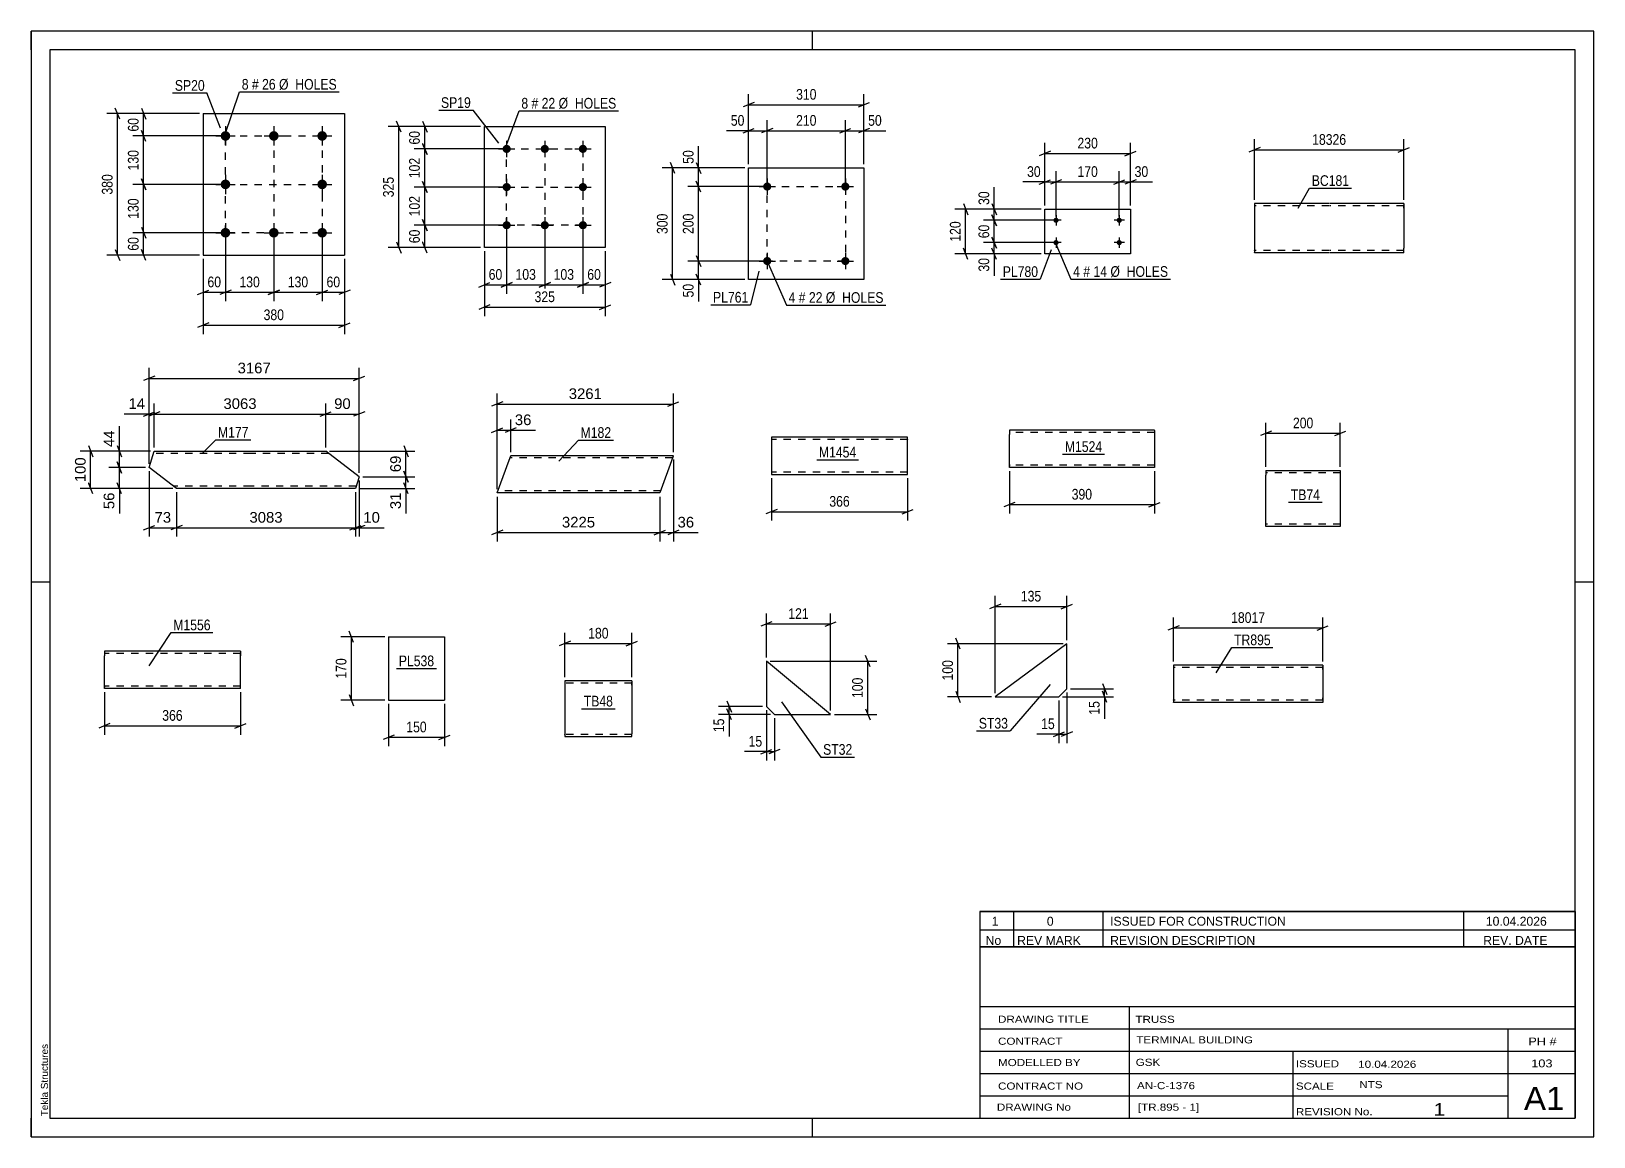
# Paper-space layout 'Layout1' of a CAD drawing. Header units: millimetres. Extents: x 0 to 420, y 0 to 297.
# The model-space entities are those that its viewports show. They can reach past a viewport. Long polylines and large blocks are cut down to what shows.
import ezdxf

# ---------------------------------------------------------------- set-up
doc = ezdxf.new("R2010")
doc.units = ezdxf.units.MM
doc.linetypes.add('DXK_LINE_DOT2', pattern=[3.9198, 1.9599, -1.9599])
doc.layers.add('Viewport layer', color=7, linetype='Continuous', plot=False)
doc.styles.add('Arial', font='ARIAL.TTF', dxfattribs={"height": 0.2})
doc.styles.add('Arial Narrow', font='ARIALN.TTF', dxfattribs={"height": 0.2})

# ---------------------------------------------------------------- blocks, each defined once
blk = doc.blocks.new('Unknown-203763415-1135')
at = {"color": 5, "linetype": 'Continuous'}
for p, q in [((420, 297), (0, 297)), ((0, 297), (0, 0)), ((0, 292), (0, 297)), ((210, 292), (210, 297)), ((420, 0), (420, 297)), ((415, 292), (5, 292)), ((5, 292), (5, 5)), ((415, 5), (415, 292)), ((5, 149), (0, 149)), ((420, 149), (415, 149)), ((0, 0), (0, 5)), ((5, 5), (415, 5)), ((210, 0), (210, 5)), ((0, 0), (420, 0))]:
    blk.add_line(p, q, dxfattribs=at)
at = {"color": 174, "linetype": 'Continuous', "style": 'Arial'}
blk.add_text('Tekla Structures', height=1.9102, rotation=90, dxfattribs=at).set_placement((4.5, 5.5))
blk = doc.blocks.new('Part-203763415-9315 - 9314')
at = {"color": 2, "linetype": 'Continuous'}
for p, q in [((197.6, 127.76), (197.6, 115.61)), ((214.87, 113.47), (197.6, 127.76)), ((199.75, 113.47), (197.6, 115.61)), ((199.75, 113.47), (214.87, 113.47))]:
    blk.add_line(p, q, dxfattribs=at)
blk = doc.blocks.new('Part-203763415-9280 - 9279')
at = {"color": 2, "linetype": 'Continuous'}
for p, q in [((348.83, 250.7), (328.83, 250.7)), ((328.83, 250.7), (328.83, 237.59)), ((368.93, 250.7), (348.93, 250.7)), ((368.93, 250.7), (368.93, 250.61)), ((368.93, 250.61), (368.93, 249.5)), ((368.93, 249.5), (368.93, 238.7)), ((328.83, 237.5), (328.83, 237.59)), ((348.83, 237.5), (328.83, 237.5)), ((368.93, 237.5), (348.93, 237.5)), ((368.93, 237.5), (368.93, 238.7))]:
    blk.add_line(p, q, dxfattribs=at)
at = {"color": 7, "linetype": 'DXK_LINE_DOT2'}
for p, q in [((348.83, 250.1), (328.83, 250.1)), ((368.93, 250.1), (348.93, 250.1)), ((368.93, 249.5), (368.93, 250.35)), ((328.83, 238.1), (328.83, 238.15)), ((348.83, 238.1), (328.83, 238.1)), ((328.83, 237.5), (328.83, 237.5)), ((368.93, 238.1), (348.93, 238.1)), ((368.93, 238.15), (368.93, 238.47)), ((368.93, 238.1), (368.93, 238.15))]:
    blk.add_line(p, q, dxfattribs=at)
blk = doc.blocks.new('Part-203763415-9405 - 9404')
at = {"color": 2, "linetype": 'Continuous'}
for p, q in [((235.56, 187.93), (198.96, 187.93)), ((198.96, 187.93), (198.96, 178.02)), ((235.56, 179.13), (235.56, 187.93)), ((198.96, 178.02), (198.96, 177.93)), ((198.96, 177.93), (235.56, 177.93)), ((235.56, 177.93), (235.56, 179.13))]:
    blk.add_line(p, q, dxfattribs=at)
at = {"color": 7, "linetype": 'DXK_LINE_DOT2'}
for p, q in [((235.56, 187.33), (198.96, 187.33)), ((235.56, 187.33), (235.56, 187.29)), ((235.56, 187.29), (235.56, 187.33)), ((235.56, 187.19), (235.56, 187.29)), ((235.56, 187.29), (235.56, 187.19)), ((198.96, 178.53), (198.96, 178.58)), ((235.56, 178.53), (198.96, 178.53)), ((235.56, 178.58), (235.56, 178.9)), ((235.56, 178.53), (235.56, 178.58))]:
    blk.add_line(p, q, dxfattribs=at)
blk = doc.blocks.new('Part-203763415-10854 - 10853')
at = {"color": 2, "linetype": 'Continuous'}
for p, q in [((125.23, 172.96), (128.43, 181.76)), ((128.43, 181.76), (128.87, 182.96)), ((148.87, 182.96), (128.87, 182.96)), ((172.61, 182.96), (148.97, 182.96)), ((172.48, 182.6), (168.97, 172.96)), ((172.57, 182.86), (172.48, 182.6)), ((172.61, 182.96), (172.57, 182.86)), ((148.87, 172.96), (125.23, 172.96)), ((168.97, 172.96), (148.97, 172.96))]:
    blk.add_line(p, q, dxfattribs=at)
at = {"color": 7, "linetype": 'DXK_LINE_DOT2'}
for p, q in [((148.87, 182.36), (128.65, 182.36)), ((128.83, 182.86), (128.74, 182.6)), ((128.87, 182.96), (128.83, 182.86)), ((172.39, 182.36), (148.97, 182.36)), ((125.23, 172.96), (125.26, 173.05)), ((148.87, 173.56), (125.45, 173.56)), ((169.19, 173.56), (148.97, 173.56))]:
    blk.add_line(p, q, dxfattribs=at)
blk = doc.blocks.new('Part-203763415-9325 - 9324')
at = {"color": 2, "linetype": 'Continuous'}
for p, q in [((278.38, 132.45), (259.1, 118.17)), ((278.38, 120.31), (278.38, 132.45)), ((259.1, 118.17), (276.24, 118.17)), ((278.38, 120.31), (276.24, 118.17))]:
    blk.add_line(p, q, dxfattribs=at)
blk = doc.blocks.new('Part-203763415-9289 - 9288')
at = {"color": 2, "linetype": 'Continuous'}
for p, q in [((121.79, 238.89), (121.79, 271.39)), ((121.79, 271.39), (154.29, 271.39)), ((154.29, 271.39), (154.29, 238.89)), ((154.29, 238.89), (121.79, 238.89))]:
    blk.add_line(p, q, dxfattribs=at)
blk = doc.blocks.new('Bolt-203763415-9290 - 9288')
at = {"linetype": 'Continuous'}
for points in [[(127.79, 266.49, -1), (127.79, 264.29, -1)], [(138.04, 266.49, -1), (138.04, 264.29, -1)], [(148.29, 266.49, -1), (148.29, 264.29, -1)], [(127.79, 256.24, -1), (127.79, 254.04, -1)], [(148.29, 256.24, -1), (148.29, 254.04, -1)], [(127.79, 245.99, -1), (127.79, 243.79, -1)], [(138.04, 245.99, -1), (138.04, 243.79, -1)], [(148.29, 245.99, -1), (148.29, 243.79, -1)]]:
    blk.add_hatch(color=1, dxfattribs=at).paths.add_polyline_path(points)
at = {"color": 1, "linetype": 'Continuous'}
for p, q in [((125.59, 265.39), (129.99, 265.39)), ((127.79, 267.59), (127.79, 263.19)), ((135.84, 265.39), (140.24, 265.39)), ((138.04, 267.59), (138.04, 263.19)), ((146.09, 265.39), (150.49, 265.39)), ((148.29, 267.59), (148.29, 263.19)), ((127.79, 257.34), (127.79, 252.94)), ((148.29, 257.34), (148.29, 252.94)), ((125.59, 255.14), (129.99, 255.14)), ((146.09, 255.14), (150.49, 255.14)), ((125.59, 244.89), (129.99, 244.89)), ((127.79, 247.09), (127.79, 242.69)), ((135.84, 244.89), (140.24, 244.89)), ((138.04, 247.09), (138.04, 242.69)), ((146.09, 244.89), (150.49, 244.89)), ((148.29, 247.09), (148.29, 242.69))]:
    blk.add_line(p, q, dxfattribs=at)
blk = doc.blocks.new('Part-203763415-9412 - 9411')
at = {"color": 2, "linetype": 'Continuous'}
for p, q in [((192.83, 230.27), (192.83, 260.27)), ((192.83, 260.27), (223.83, 260.27)), ((223.83, 260.27), (223.83, 230.27)), ((223.83, 230.27), (192.83, 230.27))]:
    blk.add_line(p, q, dxfattribs=at)
blk = doc.blocks.new('Bolt-203763415-9413 - 9411')
at = {"linetype": 'Continuous'}
for points in [[(198.93, 235.27, -1), (196.73, 235.27, -1)], [(219.93, 235.27, -1), (217.73, 235.27, -1)]]:
    blk.add_hatch(color=1, dxfattribs=at).paths.add_polyline_path(points)
at = {"color": 1, "linetype": 'Continuous'}
for p, q in [((195.63, 235.27), (200.03, 235.27)), ((197.83, 237.47), (197.83, 233.07)), ((216.63, 235.27), (221.03, 235.27)), ((218.83, 237.47), (218.83, 233.07))]:
    blk.add_line(p, q, dxfattribs=at)
blk = doc.blocks.new('Bolt-203763415-9414 - 9411')
at = {"linetype": 'Continuous'}
for points in [[(198.93, 255.27, -1), (196.73, 255.27, -1)], [(219.93, 255.27, -1), (217.73, 255.27, -1)]]:
    blk.add_hatch(color=1, dxfattribs=at).paths.add_polyline_path(points)
at = {"color": 1, "linetype": 'Continuous'}
for p, q in [((197.83, 257.47), (197.83, 253.07)), ((218.83, 257.47), (218.83, 253.07)), ((195.63, 255.27), (200.03, 255.27)), ((216.63, 255.27), (221.03, 255.27))]:
    blk.add_line(p, q, dxfattribs=at)
blk = doc.blocks.new('Part-203763415-10877 - 10876')
at = {"color": 2, "linetype": 'Continuous'}
for p, q in [((31.7, 179.78), (33.07, 184.18)), ((33.07, 184.18), (59.04, 184.18)), ((59.14, 184.18), (79.14, 184.18)), ((88.14, 177.33), (79.14, 184.18)), ((39.04, 174.18), (31.7, 179.78)), ((88.14, 177.33), (87.16, 174.18)), ((59.04, 174.18), (39.04, 174.18)), ((87.16, 174.18), (59.14, 174.18))]:
    blk.add_line(p, q, dxfattribs=at)
at = {"color": 7, "linetype": 'DXK_LINE_DOT2'}
for p, q in [((59.04, 183.58), (32.89, 183.58)), ((79.93, 183.58), (59.14, 183.58)), ((39.04, 174.18), (38.03, 174.96)), ((59.04, 174.78), (38.26, 174.78)), ((87.35, 174.78), (59.14, 174.78))]:
    blk.add_line(p, q, dxfattribs=at)
blk = doc.blocks.new('Part-203763415-9300 - 9299')
at = {"color": 2, "linetype": 'Continuous'}
for p, q in [((96.06, 134.31), (96.06, 117.31)), ((96.06, 134.31), (111.06, 134.31)), ((111.06, 134.31), (111.06, 117.31)), ((96.06, 117.31), (111.06, 117.31))]:
    blk.add_line(p, q, dxfattribs=at)
blk = doc.blocks.new('Part-203763415-9307 - 9306')
at = {"color": 2, "linetype": 'Continuous'}
for p, q in [((161.44, 122.5), (143.44, 122.5)), ((143.44, 122.5), (143.44, 107.59)), ((161.44, 122.5), (161.44, 122.41)), ((161.44, 122.41), (161.44, 121.3)), ((161.44, 121.3), (161.44, 108.24)), ((143.44, 107.59), (143.44, 107.5)), ((143.44, 107.5), (161.44, 107.5)), ((161.44, 107.5), (161.44, 108.24))]:
    blk.add_line(p, q, dxfattribs=at)
at = {"color": 7, "linetype": 'DXK_LINE_DOT2'}
for p, q in [((161.44, 121.9), (143.44, 121.9)), ((161.44, 121.3), (161.44, 122.15)), ((143.44, 108.1), (143.44, 108.15)), ((161.44, 108.1), (143.44, 108.1)), ((161.44, 108.15), (161.44, 108.24)), ((161.44, 108.1), (161.44, 108.15)), ((161.44, 107.5), (161.44, 107.59))]:
    blk.add_line(p, q, dxfattribs=at)
blk = doc.blocks.new('Part-203763415-9336 - 9335')
at = {"color": 2, "linetype": 'Continuous'}
for p, q in [((331.88, 178.98), (331.88, 177.78)), ((331.88, 178.98), (351.88, 178.98)), ((331.88, 165.18), (331.88, 177.78)), ((351.88, 178.98), (351.88, 163.98)), ((331.88, 164.33), (331.88, 165.18)), ((331.88, 164.07), (331.88, 164.33)), ((331.88, 163.98), (331.88, 164.07)), ((351.88, 163.98), (331.88, 163.98))]:
    blk.add_line(p, q, dxfattribs=at)
at = {"color": 7, "linetype": 'DXK_LINE_DOT2'}
for p, q in [((351.88, 178.38), (331.88, 178.38)), ((331.88, 164.72), (331.88, 165.18)), ((331.88, 164.33), (331.88, 164.95)), ((331.88, 164.58), (331.88, 164.62)), ((351.88, 164.58), (331.88, 164.58)), ((351.88, 164.58), (351.88, 164.62))]:
    blk.add_line(p, q, dxfattribs=at)
blk = doc.blocks.new('Part-203763415-9352 - 9351')
at = {"color": 2, "linetype": 'Continuous'}
for p, q in [((46.2, 274.87), (46.2, 236.87)), ((46.2, 274.87), (84.2, 274.87)), ((84.2, 274.87), (84.2, 236.87)), ((46.2, 236.87), (84.2, 236.87))]:
    blk.add_line(p, q, dxfattribs=at)
blk = doc.blocks.new('Bolt-203763415-9353 - 9351')
at = {"linetype": 'Continuous'}
for points in [[(52.2, 270.17, -1), (52.2, 267.57, -1)], [(65.2, 270.17, -1), (65.2, 267.57, -1)], [(78.2, 270.17, -1), (78.2, 267.57, -1)], [(52.2, 257.17, -1), (52.2, 254.57, -1)], [(78.2, 257.17, -1), (78.2, 254.57, -1)], [(52.2, 244.17, -1), (52.2, 241.57, -1)], [(65.2, 244.17, -1), (65.2, 241.57, -1)], [(78.2, 244.17, -1), (78.2, 241.57, -1)]]:
    blk.add_hatch(color=1, dxfattribs=at).paths.add_polyline_path(points)
at = {"color": 1, "linetype": 'Continuous'}
for p, q in [((49.6, 268.87), (54.8, 268.87)), ((52.2, 271.47), (52.2, 266.27)), ((62.6, 268.87), (67.8, 268.87)), ((65.2, 271.47), (65.2, 266.27)), ((75.6, 268.87), (80.8, 268.87)), ((78.2, 271.47), (78.2, 266.27)), ((52.2, 258.47), (52.2, 253.27)), ((78.2, 258.47), (78.2, 253.27)), ((49.6, 255.87), (54.8, 255.87)), ((75.6, 255.87), (80.8, 255.87)), ((52.2, 245.47), (52.2, 240.27)), ((65.2, 245.47), (65.2, 240.27)), ((78.2, 245.47), (78.2, 240.27)), ((49.6, 242.87), (54.8, 242.87)), ((62.6, 242.87), (67.8, 242.87)), ((75.6, 242.87), (80.8, 242.87))]:
    blk.add_line(p, q, dxfattribs=at)
blk = doc.blocks.new('Part-203763415-9455 - 9454')
at = {"color": 2, "linetype": 'Continuous'}
for p, q in [((262.92, 189.83), (262.92, 188.63)), ((301.91, 189.83), (262.92, 189.83)), ((301.91, 189.74), (301.91, 189.83)), ((301.91, 189.74), (301.91, 188.63)), ((262.92, 180.57), (262.92, 188.63)), ((301.91, 188.63), (301.91, 179.83)), ((262.92, 179.92), (262.92, 180.57)), ((262.92, 179.83), (262.92, 179.92)), ((301.91, 179.83), (262.92, 179.83))]:
    blk.add_line(p, q, dxfattribs=at)
at = {"color": 7, "linetype": 'DXK_LINE_DOT2'}
for p, q in [((301.91, 189.23), (262.92, 189.23)), ((301.91, 189.48), (301.91, 188.63)), ((262.92, 180.57), (262.92, 180.18)), ((262.92, 180.43), (262.92, 180.48)), ((301.91, 180.43), (262.92, 180.43)), ((262.92, 179.83), (262.92, 179.83)), ((301.91, 180.48), (301.91, 180.57)), ((301.91, 180.43), (301.91, 180.48)), ((301.91, 180.43), (301.91, 180.48))]:
    blk.add_line(p, q, dxfattribs=at)
blk = doc.blocks.new('Part-203763415-9462 - 9461')
at = {"color": 2, "linetype": 'Continuous'}
for p, q in [((19.66, 130.41), (19.66, 129.21)), ((56.26, 130.41), (19.66, 130.41)), ((56.26, 130.41), (56.26, 130.32)), ((56.26, 130.32), (56.26, 129.21)), ((19.66, 121.15), (19.66, 129.21)), ((56.26, 120.41), (56.26, 129.21)), ((19.66, 120.5), (19.66, 121.15)), ((19.66, 120.41), (19.66, 120.5)), ((56.26, 120.41), (19.66, 120.41))]:
    blk.add_line(p, q, dxfattribs=at)
at = {"color": 7, "linetype": 'DXK_LINE_DOT2'}
for p, q in [((56.26, 130.41), (56.26, 130.41)), ((56.26, 129.81), (19.66, 129.81)), ((56.26, 129.21), (56.26, 130.06)), ((19.66, 121.15), (19.66, 120.76)), ((19.66, 121.01), (19.66, 121.05)), ((56.26, 121.01), (19.66, 121.01)), ((19.66, 120.41), (19.66, 120.41)), ((56.26, 121.01), (56.26, 121.05))]:
    blk.add_line(p, q, dxfattribs=at)
blk = doc.blocks.new('Bolt-203763415-9470 - 9468')
at = {"linetype": 'Continuous'}
for points in [[(275.46, 245.52, -1), (275.46, 246.92, -1)], [(292.46, 245.52, -1), (292.46, 246.92, -1)], [(275.46, 239.52, -1), (275.46, 240.92, -1)], [(292.46, 239.52, -1), (292.46, 240.92, -1)]]:
    blk.add_hatch(color=1, dxfattribs=at).paths.add_polyline_path(points)
at = {"color": 1, "linetype": 'Continuous'}
for p, q in [((276.86, 246.22), (274.06, 246.22)), ((275.46, 247.62), (275.46, 244.82)), ((293.86, 246.22), (291.06, 246.22)), ((292.46, 247.62), (292.46, 244.82)), ((276.86, 240.22), (274.06, 240.22)), ((275.46, 241.62), (275.46, 238.82)), ((293.86, 240.22), (291.06, 240.22)), ((292.46, 241.62), (292.46, 238.82))]:
    blk.add_line(p, q, dxfattribs=at)
blk = doc.blocks.new('Part-203763415-9469 - 9468')
at = {"color": 2, "linetype": 'Continuous'}
for p, q in [((272.46, 237.22), (272.46, 249.22)), ((272.46, 249.22), (295.46, 249.22)), ((295.46, 249.22), (295.46, 237.22)), ((295.46, 237.22), (272.46, 237.22))]:
    blk.add_line(p, q, dxfattribs=at)
blk = doc.blocks.new('Part-203763415-15975 - 15974')
at = {"color": 2, "linetype": 'Continuous'}
for p, q in [((327.04, 126.69), (307.04, 126.69)), ((307.04, 126.69), (307.04, 116.79)), ((347.14, 126.69), (327.14, 126.69)), ((347.14, 126.69), (347.14, 126.6)), ((347.14, 126.6), (347.14, 125.49)), ((347.14, 125.49), (347.14, 117.89)), ((347.14, 117.89), (347.14, 116.69)), ((307.04, 116.69), (307.04, 116.79)), ((327.04, 116.69), (307.04, 116.69)), ((347.14, 116.69), (327.14, 116.69))]:
    blk.add_line(p, q, dxfattribs=at)
at = {"color": 7, "linetype": 'DXK_LINE_DOT2'}
for p, q in [((327.04, 126.09), (307.04, 126.09)), ((347.14, 126.09), (327.14, 126.09)), ((347.14, 126.69), (347.14, 126.69)), ((347.14, 125.49), (347.14, 126.34)), ((347.14, 117.29), (347.14, 117.89)), ((307.04, 117.29), (307.04, 117.34)), ((327.04, 117.29), (307.04, 117.29)), ((347.14, 117.29), (327.14, 117.29)), ((347.14, 117.34), (347.14, 117.29)), ((347.14, 116.69), (347.14, 116.79))]:
    blk.add_line(p, q, dxfattribs=at)
blk = doc.blocks.new('Rectangle-203763415-10669 - 9288')
at = {"color": 1, "linetype": 'DXK_LINE_DOT2'}
blk.add_lwpolyline([(127.79, 265.39), (148.29, 265.39), (148.29, 244.89), (127.79, 244.89), (127.79, 265.39)], close=True, dxfattribs=at)
blk = doc.blocks.new('Rectangle-203763415-10779 - 9411')
at = {"color": 1, "linetype": 'DXK_LINE_DOT2'}
blk.add_lwpolyline([(197.83, 255.27), (218.83, 255.27), (218.83, 235.27), (197.83, 235.27), (197.83, 255.27)], close=True, dxfattribs=at)
blk = doc.blocks.new('Rectangle-203763415-10604 - 9351')
at = {"color": 1, "linetype": 'DXK_LINE_DOT2'}
blk.add_lwpolyline([(52.2, 268.87), (78.2, 268.87), (78.2, 242.87), (52.2, 242.87), (52.2, 268.87)], close=True, dxfattribs=at)
blk = doc.blocks.new('Line-203763415-10679 - 9288')
at = {"color": 1, "linetype": 'DXK_LINE_DOT2'}
blk.add_line((138.04, 265.39), (138.04, 244.89), dxfattribs=at)
blk = doc.blocks.new('Line-203763415-10614 - 9351')
at = {"color": 1, "linetype": 'DXK_LINE_DOT2'}
blk.add_line((65.2, 268.87), (65.2, 242.87), dxfattribs=at)
blk = doc.blocks.new('Line-203763415-10686 - 9288')
at = {"color": 1, "linetype": 'DXK_LINE_DOT2'}
blk.add_line((127.79, 255.14), (148.29, 255.14), dxfattribs=at)
blk = doc.blocks.new('Line-203763415-10621 - 9351')
at = {"color": 1, "linetype": 'DXK_LINE_DOT2'}
blk.add_line((52.2, 255.87), (78.2, 255.87), dxfattribs=at)
blk = doc.blocks.new('StraightDimension-203763415-9573 - 9314')
at = {"color": 7, "linetype": 'Continuous'}
for p, q in [((196.6, 115.61), (184.75, 115.61)), ((198.75, 113.47), (184.75, 113.47)), ((187, 117.11), (188.2, 114.11)), ((188.2, 111.97), (187, 114.97)), ((187.6, 113.47), (187.6, 115.61))]:
    blk.add_line(p, q, dxfattribs=at)
at = {"color": 0}
blk.add_wipeout([(186.85, 112.94), (182.65, 112.94), (182.65, 108.09), (186.85, 108.09)], dxfattribs=at)
at = {"color": 7, "linetype": 'Continuous'}
blk.add_line((187.6, 113.47), (187.6, 107.56), dxfattribs=at)
blk.add_line((187.6, 113.47), (187.6, 107.56), dxfattribs=at)
at = {"color": 3, "style": 'Arial Narrow'}
blk.add_text('15', height=2.863, rotation=90.0002, dxfattribs=at).set_placement((186.25, 108.69))
blk = doc.blocks.new('StraightDimension-203763415-9565 - 9314')
at = {"color": 7, "linetype": 'Continuous'}
for p, q in [((197.6, 114.61), (197.6, 101.07)), ((199.75, 112.47), (199.75, 101.07)), ((196.1, 102.87), (199.1, 104.07)), ((197.6, 103.47), (199.75, 103.47)), ((201.25, 104.07), (198.25, 102.87))]:
    blk.add_line(p, q, dxfattribs=at)
at = {"color": 0}
blk.add_wipeout([(197.08, 104.22), (197.08, 108.42), (192.22, 108.42), (192.22, 104.22)], dxfattribs=at)
at = {"color": 7, "linetype": 'Continuous'}
blk.add_line((197.6, 103.47), (191.7, 103.47), dxfattribs=at)
blk.add_line((197.6, 103.47), (191.7, 103.47), dxfattribs=at)
at = {"color": 3, "style": 'Arial Narrow'}
blk.add_text('15', height=2.863, dxfattribs=at).set_placement((192.82, 104.82))
blk = doc.blocks.new('StraightDimension-203763415-9577 - 9314')
at = {"color": 7, "linetype": 'Continuous'}
for p, q in [((198.6, 127.76), (227.27, 127.76)), ((225.47, 126.26), (224.27, 129.26)), ((224.87, 113.47), (224.87, 127.76)), ((215.87, 113.47), (227.27, 113.47)), ((224.27, 114.97), (225.47, 111.97))]:
    blk.add_line(p, q, dxfattribs=at)
at = {"color": 0}
blk.add_wipeout([(224.12, 123.95), (219.92, 123.95), (219.92, 117.27), (224.12, 117.27)], dxfattribs=at)
at = {"color": 3, "style": 'Arial Narrow'}
blk.add_text('100', height=2.863, rotation=90.0002, dxfattribs=at).set_placement((223.52, 117.87))
blk = doc.blocks.new('StraightDimension-203763415-9569 - 9314')
at = {"color": 7, "linetype": 'Continuous'}
for p, q in [((197.6, 128.76), (197.6, 140.61)), ((214.87, 114.47), (214.87, 140.61)), ((199.1, 138.36), (196.1, 137.16)), ((197.6, 137.76), (214.87, 137.76)), ((213.37, 137.16), (216.37, 138.36))]:
    blk.add_line(p, q, dxfattribs=at)
at = {"color": 0}
blk.add_wipeout([(209.58, 138.51), (209.58, 142.71), (202.9, 142.71), (202.9, 138.51)], dxfattribs=at)
at = {"color": 3, "style": 'Arial Narrow'}
blk.add_text('121', height=2.863, dxfattribs=at).set_placement((203.5, 139.11))
blk = doc.blocks.new('StraightDimension-203763415-9509 - 9279')
at = {"color": 7, "linetype": 'Continuous'}
for p, q in [((330.33, 265.74), (327.33, 264.54)), ((328.83, 251.7), (328.83, 267.99)), ((328.83, 265.14), (368.93, 265.14)), ((367.43, 264.54), (370.43, 265.74)), ((368.93, 251.7), (368.93, 267.99))]:
    blk.add_line(p, q, dxfattribs=at)
at = {"color": 0}
blk.add_wipeout([(354.05, 265.89), (354.05, 270.09), (343.71, 270.09), (343.71, 265.89)], dxfattribs=at)
at = {"color": 3, "style": 'Arial Narrow'}
blk.add_text('18326', height=2.863, dxfattribs=at).set_placement((344.31, 266.49))
blk = doc.blocks.new('StraightDimension-203763415-9641 - 9404')
at = {"color": 7, "linetype": 'Continuous'}
for p, q in [((198.96, 176.93), (198.96, 165.53)), ((235.56, 176.93), (235.56, 165.53)), ((200.46, 168.53), (197.46, 167.33)), ((234.06, 167.33), (237.06, 168.53)), ((198.96, 167.93), (235.56, 167.93))]:
    blk.add_line(p, q, dxfattribs=at)
at = {"color": 0}
blk.add_wipeout([(220.6, 168.68), (220.6, 172.88), (213.92, 172.88), (213.92, 168.68)], dxfattribs=at)
at = {"color": 3, "style": 'Arial Narrow'}
blk.add_text('366', height=2.863, dxfattribs=at).set_placement((214.52, 169.28))
blk = doc.blocks.new('StraightDimension-203763415-11271 - 10853')
at = {"color": 7, "linetype": 'Continuous'}
for p, q in [((172.61, 181.96), (172.61, 159.93)), ((168.97, 171.96), (168.97, 159.93)), ((167.47, 161.73), (170.47, 162.93)), ((168.97, 162.33), (172.61, 162.33)), ((174.11, 162.93), (171.11, 161.73))]:
    blk.add_line(p, q, dxfattribs=at)
at = {"color": 0}
blk.add_wipeout([(178.78, 163.08), (178.78, 167.28), (173.13, 167.28), (173.13, 163.08)], dxfattribs=at)
at = {"color": 7, "linetype": 'Continuous'}
blk.add_line((172.61, 162.33), (179.3, 162.33), dxfattribs=at)
blk.add_line((172.61, 162.33), (179.3, 162.33), dxfattribs=at)
at = {"color": 3, "style": 'Arial'}
blk.add_text('36', height=2.865, dxfattribs=at).set_placement((173.73, 163.68))
blk = doc.blocks.new('StraightDimension-203763415-11272 - 10853')
at = {"color": 7, "linetype": 'Continuous'}
for p, q in [((125.23, 171.96), (125.23, 159.93)), ((168.97, 171.96), (168.97, 159.93)), ((126.73, 162.93), (123.73, 161.73)), ((125.23, 162.33), (168.97, 162.33)), ((167.47, 161.73), (170.47, 162.93))]:
    blk.add_line(p, q, dxfattribs=at)
at = {"color": 0}
blk.add_wipeout([(152.14, 163.08), (152.14, 167.28), (142.05, 167.28), (142.05, 163.08)], dxfattribs=at)
at = {"color": 3, "style": 'Arial'}
blk.add_text('3225', height=2.865, dxfattribs=at).set_placement((142.65, 163.68))
blk = doc.blocks.new('StraightDimension-203763415-11245 - 10853')
at = {"color": 7, "linetype": 'Continuous'}
for p, q in [((123.73, 189.23), (126.73, 190.43)), ((125.23, 173.96), (125.23, 192.68)), ((125.23, 189.83), (128.87, 189.83)), ((130.37, 190.43), (127.37, 189.23)), ((128.87, 183.96), (128.87, 192.68))]:
    blk.add_line(p, q, dxfattribs=at)
at = {"color": 0}
blk.add_wipeout([(135.04, 190.58), (135.04, 194.78), (129.39, 194.78), (129.39, 190.58)], dxfattribs=at)
at = {"color": 7, "linetype": 'Continuous'}
blk.add_line((128.87, 189.83), (135.56, 189.83), dxfattribs=at)
blk.add_line((128.87, 189.83), (135.56, 189.83), dxfattribs=at)
at = {"color": 3, "style": 'Arial'}
blk.add_text('36', height=2.865, dxfattribs=at).set_placement((129.99, 191.18))
blk = doc.blocks.new('StraightDimension-203763415-11263 - 10853')
at = {"color": 7, "linetype": 'Continuous'}
for p, q in [((126.74, 197.45), (123.74, 196.25)), ((125.24, 174), (125.24, 199.7)), ((171.11, 196.25), (174.11, 197.45)), ((172.61, 183.96), (172.61, 199.7)), ((125.24, 196.85), (172.61, 196.85))]:
    blk.add_line(p, q, dxfattribs=at)
at = {"color": 0}
blk.add_wipeout([(153.97, 197.6), (153.97, 201.8), (143.88, 201.8), (143.88, 197.6)], dxfattribs=at)
at = {"color": 3, "style": 'Arial'}
blk.add_text('3261', height=2.865, dxfattribs=at).set_placement((144.48, 198.2))
blk = doc.blocks.new('StraightDimension-203763415-9589 - 9324')
at = {"color": 7, "linetype": 'Continuous'}
for p, q in [((278.38, 119.31), (278.38, 105.77)), ((276.24, 117.17), (276.24, 105.77)), ((274.74, 107.57), (277.74, 108.77)), ((276.24, 108.17), (278.38, 108.17)), ((279.88, 108.77), (276.88, 107.57))]:
    blk.add_line(p, q, dxfattribs=at)
at = {"color": 0}
blk.add_wipeout([(275.71, 108.92), (275.71, 113.12), (270.86, 113.12), (270.86, 108.92)], dxfattribs=at)
at = {"color": 7, "linetype": 'Continuous'}
blk.add_line((276.24, 108.17), (270.33, 108.17), dxfattribs=at)
blk.add_line((276.24, 108.17), (270.33, 108.17), dxfattribs=at)
at = {"color": 3, "style": 'Arial Narrow'}
blk.add_text('15', height=2.863, dxfattribs=at).set_placement((271.46, 109.52))
blk = doc.blocks.new('StraightDimension-203763415-9581 - 9324')
at = {"color": 7, "linetype": 'Continuous'}
for p, q in [((287.92, 121.81), (289.12, 118.81)), ((277.24, 118.17), (290.92, 118.17)), ((279.38, 120.31), (290.92, 120.31)), ((289.12, 116.67), (287.92, 119.67)), ((288.52, 118.17), (288.52, 120.31))]:
    blk.add_line(p, q, dxfattribs=at)
at = {"color": 0}
blk.add_wipeout([(287.77, 117.64), (283.57, 117.64), (283.57, 112.78), (287.77, 112.78)], dxfattribs=at)
at = {"color": 7, "linetype": 'Continuous'}
blk.add_line((288.52, 118.17), (288.52, 112.26), dxfattribs=at)
blk.add_line((288.52, 118.17), (288.52, 112.26), dxfattribs=at)
at = {"color": 3, "style": 'Arial Narrow'}
blk.add_text('15', height=2.863, rotation=90.0002, dxfattribs=at).set_placement((287.17, 113.38))
blk = doc.blocks.new('StraightDimension-203763415-9593 - 9324')
at = {"color": 7, "linetype": 'Continuous'}
for p, q in [((260.6, 143.05), (257.6, 141.85)), ((259.1, 119.17), (259.1, 145.3)), ((276.88, 141.85), (279.88, 143.05)), ((278.38, 133.45), (278.38, 145.3)), ((259.1, 142.45), (278.38, 142.45))]:
    blk.add_line(p, q, dxfattribs=at)
at = {"color": 0}
blk.add_wipeout([(272.08, 143.2), (272.08, 147.4), (265.4, 147.4), (265.4, 143.2)], dxfattribs=at)
at = {"color": 3, "style": 'Arial Narrow'}
blk.add_text('135', height=2.863, dxfattribs=at).set_placement((266, 143.8))
blk = doc.blocks.new('StraightDimension-203763415-9585 - 9324')
at = {"color": 7, "linetype": 'Continuous'}
for p, q in [((277.38, 132.45), (246.25, 132.45)), ((249.7, 130.95), (248.5, 133.95)), ((249.1, 118.17), (249.1, 132.45)), ((258.1, 118.17), (246.25, 118.17)), ((248.5, 119.67), (249.7, 116.67))]:
    blk.add_line(p, q, dxfattribs=at)
at = {"color": 0}
blk.add_wipeout([(248.35, 128.65), (244.15, 128.65), (244.15, 121.97), (248.35, 121.97)], dxfattribs=at)
at = {"color": 3, "style": 'Arial Narrow'}
blk.add_text('100', height=2.863, rotation=90.0002, dxfattribs=at).set_placement((247.75, 122.57))
blk = doc.blocks.new('StraightDimension-203763415-9513 - 9288')
at = {"color": 7, "linetype": 'Continuous'}
for p, q in [((120.79, 271.39), (102.94, 271.39)), ((105.19, 272.89), (106.39, 269.89)), ((105.79, 265.39), (105.79, 271.39)), ((126.79, 265.39), (102.94, 265.39)), ((106.39, 263.89), (105.19, 266.89))]:
    blk.add_line(p, q, dxfattribs=at)
at = {"color": 0}
blk.add_wipeout([(105.04, 270.82), (100.84, 270.82), (100.84, 265.96), (105.04, 265.96)], dxfattribs=at)
at = {"color": 3, "style": 'Arial Narrow'}
blk.add_text('60', height=2.863, rotation=90.0002, dxfattribs=at).set_placement((104.44, 266.56))
blk = doc.blocks.new('StraightDimension-203763415-9529 - 9288')
at = {"color": 7, "linetype": 'Continuous'}
for p, q in [((120.79, 271.39), (95.94, 271.39)), ((99.39, 269.89), (98.19, 272.89)), ((98.79, 238.89), (98.79, 271.39)), ((98.19, 240.39), (99.39, 237.39)), ((120.79, 238.89), (95.94, 238.89))]:
    blk.add_line(p, q, dxfattribs=at)
at = {"color": 0}
blk.add_wipeout([(98.04, 258.48), (93.84, 258.48), (93.84, 251.8), (98.04, 251.8)], dxfattribs=at)
at = {"color": 3, "style": 'Arial Narrow'}
blk.add_text('325', height=2.863, rotation=90.0002, dxfattribs=at).set_placement((97.44, 252.4))
blk = doc.blocks.new('StraightDimension-203763415-9514 - 9288')
at = {"color": 7, "linetype": 'Continuous'}
for p, q in [((126.79, 265.39), (102.94, 265.39)), ((105.19, 266.89), (106.39, 263.89)), ((105.79, 255.14), (105.79, 265.39)), ((106.39, 253.64), (105.19, 256.64)), ((126.79, 255.14), (102.94, 255.14))]:
    blk.add_line(p, q, dxfattribs=at)
at = {"color": 0}
blk.add_wipeout([(105.04, 263.6), (100.84, 263.6), (100.84, 256.92), (105.04, 256.92)], dxfattribs=at)
at = {"color": 3, "style": 'Arial Narrow'}
blk.add_text('102', height=2.863, rotation=90.0002, dxfattribs=at).set_placement((104.44, 257.52))
blk = doc.blocks.new('StraightDimension-203763415-9515 - 9288')
at = {"color": 7, "linetype": 'Continuous'}
for p, q in [((105.19, 256.64), (106.39, 253.64)), ((126.79, 255.14), (102.94, 255.14)), ((105.79, 244.89), (105.79, 255.14)), ((126.79, 244.89), (102.94, 244.89)), ((106.39, 243.39), (105.19, 246.39))]:
    blk.add_line(p, q, dxfattribs=at)
at = {"color": 0}
blk.add_wipeout([(105.04, 253.35), (100.84, 253.35), (100.84, 246.67), (105.04, 246.67)], dxfattribs=at)
at = {"color": 3, "style": 'Arial Narrow'}
blk.add_text('102', height=2.863, rotation=90.0002, dxfattribs=at).set_placement((104.44, 247.27))
blk = doc.blocks.new('StraightDimension-203763415-9516 - 9288')
at = {"color": 7, "linetype": 'Continuous'}
for p, q in [((126.79, 244.89), (102.94, 244.89)), ((105.19, 246.39), (106.39, 243.39)), ((105.79, 238.89), (105.79, 244.89)), ((106.39, 237.39), (105.19, 240.39)), ((120.79, 238.89), (102.94, 238.89))]:
    blk.add_line(p, q, dxfattribs=at)
at = {"color": 0}
blk.add_wipeout([(105.04, 244.32), (100.84, 244.32), (100.84, 239.46), (105.04, 239.46)], dxfattribs=at)
at = {"color": 3, "style": 'Arial Narrow'}
blk.add_text('60', height=2.863, rotation=90.0002, dxfattribs=at).set_placement((104.44, 240.06))
blk = doc.blocks.new('StraightDimension-203763415-9533 - 9288')
at = {"color": 7, "linetype": 'Continuous'}
for p, q in [((148.29, 243.89), (148.29, 226.49)), ((154.29, 237.89), (154.29, 226.49)), ((146.79, 228.29), (149.79, 229.49)), ((148.29, 228.89), (154.29, 228.89)), ((155.79, 229.49), (152.79, 228.29))]:
    blk.add_line(p, q, dxfattribs=at)
at = {"color": 0}
blk.add_wipeout([(153.71, 229.64), (153.71, 233.84), (148.86, 233.84), (148.86, 229.64)], dxfattribs=at)
at = {"color": 3, "style": 'Arial Narrow'}
blk.add_text('60', height=2.863, dxfattribs=at).set_placement((149.46, 230.24))
blk = doc.blocks.new('StraightDimension-203763415-9534 - 9288')
at = {"color": 7, "linetype": 'Continuous'}
for p, q in [((138.04, 243.89), (138.04, 226.49)), ((148.29, 243.89), (148.29, 226.49)), ((136.54, 228.29), (139.54, 229.49)), ((138.04, 228.89), (148.29, 228.89)), ((149.79, 229.49), (146.79, 228.29))]:
    blk.add_line(p, q, dxfattribs=at)
at = {"color": 0}
blk.add_wipeout([(146.5, 229.64), (146.5, 233.84), (139.82, 233.84), (139.82, 229.64)], dxfattribs=at)
at = {"color": 3, "style": 'Arial Narrow'}
blk.add_text('103', height=2.863, dxfattribs=at).set_placement((140.42, 230.24))
blk = doc.blocks.new('StraightDimension-203763415-9535 - 9288')
at = {"color": 7, "linetype": 'Continuous'}
for p, q in [((127.79, 243.89), (127.79, 226.49)), ((138.04, 243.89), (138.04, 226.49)), ((126.29, 228.29), (129.29, 229.49)), ((127.79, 228.89), (138.04, 228.89)), ((139.54, 229.49), (136.54, 228.29))]:
    blk.add_line(p, q, dxfattribs=at)
at = {"color": 0}
blk.add_wipeout([(136.25, 229.64), (136.25, 233.84), (129.57, 233.84), (129.57, 229.64)], dxfattribs=at)
at = {"color": 3, "style": 'Arial Narrow'}
blk.add_text('103', height=2.863, dxfattribs=at).set_placement((130.17, 230.24))
blk = doc.blocks.new('StraightDimension-203763415-9536 - 9288')
at = {"color": 7, "linetype": 'Continuous'}
for p, q in [((127.79, 243.89), (127.79, 226.49)), ((121.79, 237.89), (121.79, 226.49)), ((120.29, 228.29), (123.29, 229.49)), ((121.79, 228.89), (127.79, 228.89)), ((129.29, 229.49), (126.29, 228.29))]:
    blk.add_line(p, q, dxfattribs=at)
at = {"color": 0}
blk.add_wipeout([(127.21, 229.64), (127.21, 233.84), (122.36, 233.84), (122.36, 229.64)], dxfattribs=at)
at = {"color": 3, "style": 'Arial Narrow'}
blk.add_text('60', height=2.863, dxfattribs=at).set_placement((122.96, 230.24))
blk = doc.blocks.new('StraightDimension-203763415-9549 - 9288')
at = {"color": 7, "linetype": 'Continuous'}
for p, q in [((121.79, 237.89), (121.79, 220.49)), ((154.29, 237.89), (154.29, 220.49)), ((123.29, 223.49), (120.29, 222.29)), ((121.79, 222.89), (154.29, 222.89)), ((152.79, 222.29), (155.79, 223.49))]:
    blk.add_line(p, q, dxfattribs=at)
at = {"color": 0}
blk.add_wipeout([(141.38, 223.64), (141.38, 227.84), (134.69, 227.84), (134.69, 223.64)], dxfattribs=at)
at = {"color": 3, "style": 'Arial Narrow'}
blk.add_text('325', height=2.863, dxfattribs=at).set_placement((135.29, 224.24))
blk = doc.blocks.new('StraightDimension-203763415-9647 - 9411')
at = {"color": 7, "linetype": 'Continuous'}
for p, q in [((196.83, 235.27), (176.52, 235.27)), ((178.77, 236.77), (179.97, 233.77)), ((179.37, 230.27), (179.37, 235.27)), ((179.97, 228.77), (178.77, 231.77)), ((191.83, 230.27), (176.52, 230.27))]:
    blk.add_line(p, q, dxfattribs=at)
at = {"color": 0}
blk.add_wipeout([(178.62, 229.74), (174.42, 229.74), (174.42, 224.89), (178.62, 224.89)], dxfattribs=at)
at = {"color": 7, "linetype": 'Continuous'}
blk.add_line((179.37, 230.27), (179.37, 224.36), dxfattribs=at)
blk.add_line((179.37, 230.27), (179.37, 224.36), dxfattribs=at)
at = {"color": 3, "style": 'Arial Narrow'}
blk.add_text('50', height=2.863, rotation=90.0002, dxfattribs=at).set_placement((178.02, 225.49))
blk = doc.blocks.new('StraightDimension-203763415-9646 - 9411')
at = {"color": 7, "linetype": 'Continuous'}
for p, q in [((179.97, 253.77), (178.77, 256.77)), ((196.83, 255.27), (176.52, 255.27)), ((179.37, 235.27), (179.37, 255.27)), ((196.83, 235.27), (176.52, 235.27)), ((178.77, 236.77), (179.97, 233.77))]:
    blk.add_line(p, q, dxfattribs=at)
at = {"color": 0}
blk.add_wipeout([(178.62, 248.61), (174.42, 248.61), (174.42, 241.93), (178.62, 241.93)], dxfattribs=at)
at = {"color": 3, "style": 'Arial Narrow'}
blk.add_text('200', height=2.863, rotation=90.0002, dxfattribs=at).set_placement((178.02, 242.53))
blk = doc.blocks.new('StraightDimension-203763415-9645 - 9411')
at = {"color": 7, "linetype": 'Continuous'}
for p, q in [((178.77, 261.77), (179.97, 258.77)), ((191.83, 260.27), (176.52, 260.27)), ((179.97, 253.77), (178.77, 256.77)), ((179.37, 255.27), (179.37, 260.27)), ((196.83, 255.27), (176.52, 255.27))]:
    blk.add_line(p, q, dxfattribs=at)
at = {"color": 0}
blk.add_wipeout([(178.62, 265.65), (174.42, 265.65), (174.42, 260.79), (178.62, 260.79)], dxfattribs=at)
at = {"color": 7, "linetype": 'Continuous'}
blk.add_line((179.37, 260.27), (179.37, 266.17), dxfattribs=at)
blk.add_line((179.37, 260.27), (179.37, 266.17), dxfattribs=at)
at = {"color": 3, "style": 'Arial Narrow'}
blk.add_text('50', height=2.863, rotation=90.0002, dxfattribs=at).set_placement((178.02, 261.39))
blk = doc.blocks.new('StraightDimension-203763415-9677 - 9411')
at = {"color": 7, "linetype": 'Continuous'}
for p, q in [((194.33, 277.87), (191.33, 276.67)), ((192.83, 261.27), (192.83, 280.12)), ((192.83, 277.27), (223.83, 277.27)), ((222.33, 276.67), (225.33, 277.87)), ((223.83, 261.27), (223.83, 280.12))]:
    blk.add_line(p, q, dxfattribs=at)
at = {"color": 0}
blk.add_wipeout([(211.67, 278.02), (211.67, 282.22), (204.99, 282.22), (204.99, 278.02)], dxfattribs=at)
at = {"color": 3, "style": 'Arial Narrow'}
blk.add_text('310', height=2.863, dxfattribs=at).set_placement((205.59, 278.62))
blk = doc.blocks.new('StraightDimension-203763415-9657 - 9411')
at = {"color": 7, "linetype": 'Continuous'}
for p, q in [((173, 258.77), (171.8, 261.77)), ((191.83, 260.27), (169.55, 260.27)), ((172.4, 230.27), (172.4, 260.27)), ((171.8, 231.77), (173, 228.77)), ((191.83, 230.27), (169.55, 230.27))]:
    blk.add_line(p, q, dxfattribs=at)
at = {"color": 0}
blk.add_wipeout([(171.65, 248.61), (167.45, 248.61), (167.45, 241.93), (171.65, 241.93)], dxfattribs=at)
at = {"color": 3, "style": 'Arial Narrow'}
blk.add_text('300', height=2.863, rotation=90.0002, dxfattribs=at).set_placement((171.05, 242.53))
blk = doc.blocks.new('StraightDimension-203763415-10737 - 9411')
at = {"color": 7, "linetype": 'Continuous'}
for p, q in [((218.83, 256.27), (218.83, 273.12)), ((223.83, 261.27), (223.83, 273.12)), ((217.33, 269.67), (220.33, 270.87)), ((218.83, 270.27), (223.83, 270.27)), ((225.33, 270.87), (222.33, 269.67))]:
    blk.add_line(p, q, dxfattribs=at)
at = {"color": 0}
blk.add_wipeout([(229.21, 271.02), (229.21, 275.22), (224.36, 275.22), (224.36, 271.02)], dxfattribs=at)
at = {"color": 7, "linetype": 'Continuous'}
blk.add_line((223.83, 270.27), (229.74, 270.27), dxfattribs=at)
blk.add_line((223.83, 270.27), (229.74, 270.27), dxfattribs=at)
at = {"color": 3, "style": 'Arial Narrow'}
blk.add_text('50', height=2.863, dxfattribs=at).set_placement((224.96, 271.62))
blk = doc.blocks.new('StraightDimension-203763415-10738 - 9411')
at = {"color": 7, "linetype": 'Continuous'}
for p, q in [((197.83, 256.27), (197.83, 273.12)), ((218.83, 256.27), (218.83, 273.12)), ((199.33, 270.87), (196.33, 269.67)), ((197.83, 270.27), (218.83, 270.27)), ((217.33, 269.67), (220.33, 270.87))]:
    blk.add_line(p, q, dxfattribs=at)
at = {"color": 0}
blk.add_wipeout([(211.67, 271.02), (211.67, 275.22), (204.99, 275.22), (204.99, 271.02)], dxfattribs=at)
at = {"color": 3, "style": 'Arial Narrow'}
blk.add_text('210', height=2.863, dxfattribs=at).set_placement((205.59, 271.62))
blk = doc.blocks.new('StraightDimension-203763415-10739 - 9411')
at = {"color": 7, "linetype": 'Continuous'}
for p, q in [((192.83, 261.27), (192.83, 273.12)), ((197.83, 256.27), (197.83, 273.12)), ((191.33, 269.67), (194.33, 270.87)), ((192.83, 270.27), (197.83, 270.27)), ((199.33, 270.87), (196.33, 269.67))]:
    blk.add_line(p, q, dxfattribs=at)
at = {"color": 0}
blk.add_wipeout([(192.31, 271.02), (192.31, 275.22), (187.45, 275.22), (187.45, 271.02)], dxfattribs=at)
at = {"color": 7, "linetype": 'Continuous'}
blk.add_line((192.83, 270.27), (186.92, 270.27), dxfattribs=at)
blk.add_line((192.83, 270.27), (186.92, 270.27), dxfattribs=at)
at = {"color": 3, "style": 'Arial Narrow'}
blk.add_text('50', height=2.863, dxfattribs=at).set_placement((188.05, 271.62))
blk = doc.blocks.new('StraightDimension-203763415-10926 - 10876')
at = {"color": 7, "linetype": 'Continuous'}
for p, q in [((34.57, 194.77), (31.57, 193.57)), ((33.07, 185.18), (33.07, 197.02)), ((33.07, 194.17), (79.14, 194.17)), ((77.64, 193.57), (80.64, 194.77)), ((79.14, 185.18), (79.14, 197.02))]:
    blk.add_line(p, q, dxfattribs=at)
at = {"color": 0}
blk.add_wipeout([(61.16, 194.92), (61.16, 199.12), (51.06, 199.12), (51.06, 194.92)], dxfattribs=at)
at = {"color": 3, "style": 'Arial'}
blk.add_text('3063', height=2.865, dxfattribs=at).set_placement((51.66, 195.52))
blk = doc.blocks.new('StraightDimension-203763415-10894 - 10876')
at = {"color": 7, "linetype": 'Continuous'}
for p, q in [((31.7, 180.78), (31.7, 206.6)), ((88.14, 178.33), (88.14, 206.6)), ((33.2, 204.35), (30.2, 203.15)), ((31.7, 203.75), (88.14, 203.75)), ((86.64, 203.15), (89.64, 204.35))]:
    blk.add_line(p, q, dxfattribs=at)
at = {"color": 0}
blk.add_wipeout([(64.97, 204.5), (64.97, 208.7), (54.87, 208.7), (54.87, 204.5)], dxfattribs=at)
at = {"color": 3, "style": 'Arial'}
blk.add_text('3167', height=2.865, dxfattribs=at).set_placement((55.47, 205.1))
blk = doc.blocks.new('StraightDimension-203763415-10925 - 10876')
at = {"color": 7, "linetype": 'Continuous'}
for p, q in [((77.64, 193.57), (80.64, 194.77)), ((79.14, 185.18), (79.14, 197.02)), ((79.14, 194.17), (88.14, 194.17)), ((89.64, 194.77), (86.64, 193.57)), ((88.14, 178.33), (88.14, 197.02))]:
    blk.add_line(p, q, dxfattribs=at)
at = {"color": 0}
blk.add_wipeout([(86.47, 194.92), (86.47, 199.12), (80.82, 199.12), (80.82, 194.92)], dxfattribs=at)
at = {"color": 3, "style": 'Arial'}
blk.add_text('90', height=2.865, dxfattribs=at).set_placement((81.42, 195.52))
blk = doc.blocks.new('StraightDimension-203763415-10927 - 10876')
at = {"color": 7, "linetype": 'Continuous'}
for p, q in [((30.2, 193.57), (33.2, 194.77)), ((34.57, 194.77), (31.57, 193.57)), ((31.7, 180.78), (31.7, 197.02)), ((31.7, 194.17), (33.07, 194.17)), ((33.07, 185.18), (33.07, 197.02))]:
    blk.add_line(p, q, dxfattribs=at)
at = {"color": 0}
blk.add_wipeout([(31.18, 194.92), (31.18, 199.12), (25.53, 199.12), (25.53, 194.92)], dxfattribs=at)
at = {"color": 7, "linetype": 'Continuous'}
blk.add_line((31.7, 194.17), (25, 194.17), dxfattribs=at)
blk.add_line((31.7, 194.17), (25, 194.17), dxfattribs=at)
at = {"color": 3, "style": 'Arial'}
blk.add_text('14', height=2.865, dxfattribs=at).set_placement((26.13, 195.52))
blk = doc.blocks.new('StraightDimension-203763415-11002 - 10876')
at = {"color": 7, "linetype": 'Continuous'}
for p, q in [((87.16, 173.18), (87.16, 161.22)), ((88.14, 176.33), (88.14, 161.22)), ((85.66, 163.02), (88.66, 164.22)), ((89.64, 164.22), (86.64, 163.02)), ((87.16, 163.62), (88.14, 163.62))]:
    blk.add_line(p, q, dxfattribs=at)
at = {"color": 0}
blk.add_wipeout([(94.31, 164.37), (94.31, 168.57), (88.66, 168.57), (88.66, 164.37)], dxfattribs=at)
at = {"color": 7, "linetype": 'Continuous'}
blk.add_line((88.14, 163.62), (94.84, 163.62), dxfattribs=at)
blk.add_line((88.14, 163.62), (94.84, 163.62), dxfattribs=at)
at = {"color": 3, "style": 'Arial'}
blk.add_text('10', height=2.865, dxfattribs=at).set_placement((89.26, 164.97))
blk = doc.blocks.new('StraightDimension-203763415-11003 - 10876')
at = {"color": 7, "linetype": 'Continuous'}
for p, q in [((39.04, 173.18), (39.04, 161.22)), ((87.16, 173.18), (87.16, 161.22)), ((40.54, 164.22), (37.54, 163.02)), ((85.66, 163.02), (88.66, 164.22)), ((39.04, 163.62), (87.16, 163.62))]:
    blk.add_line(p, q, dxfattribs=at)
at = {"color": 0}
blk.add_wipeout([(68.15, 164.37), (68.15, 168.57), (58.05, 168.57), (58.05, 164.37)], dxfattribs=at)
at = {"color": 3, "style": 'Arial'}
blk.add_text('3083', height=2.865, dxfattribs=at).set_placement((58.65, 164.97))
blk = doc.blocks.new('StraightDimension-203763415-11004 - 10876')
at = {"color": 7, "linetype": 'Continuous'}
for p, q in [((31.7, 178.78), (31.7, 161.22)), ((39.04, 173.18), (39.04, 161.22)), ((30.2, 163.02), (33.2, 164.22)), ((40.54, 164.22), (37.54, 163.02)), ((31.7, 163.62), (39.04, 163.62))]:
    blk.add_line(p, q, dxfattribs=at)
at = {"color": 0}
blk.add_wipeout([(38.2, 164.37), (38.2, 168.57), (32.55, 168.57), (32.55, 164.37)], dxfattribs=at)
at = {"color": 3, "style": 'Arial'}
blk.add_text('73', height=2.865, dxfattribs=at).set_placement((33.15, 164.97))
blk = doc.blocks.new('StraightDimension-203763415-11079 - 10876')
at = {"color": 7, "linetype": 'Continuous'}
for p, q in [((23.08, 185.68), (24.28, 182.68)), ((32.07, 184.18), (20.83, 184.18)), ((24.28, 178.28), (23.08, 181.28)), ((23.68, 179.78), (23.68, 184.18)), ((30.7, 179.78), (20.83, 179.78))]:
    blk.add_line(p, q, dxfattribs=at)
at = {"color": 0}
blk.add_wipeout([(22.93, 190.35), (18.73, 190.35), (18.73, 184.71), (22.93, 184.71)], dxfattribs=at)
at = {"color": 7, "linetype": 'Continuous'}
blk.add_line((23.68, 184.18), (23.68, 190.88), dxfattribs=at)
blk.add_line((23.68, 184.18), (23.68, 190.88), dxfattribs=at)
at = {"color": 3, "style": 'Arial'}
blk.add_text('44', height=2.865, rotation=90.0002, dxfattribs=at).set_placement((22.33, 185.31))
blk = doc.blocks.new('StraightDimension-203763415-11080 - 10876')
at = {"color": 7, "linetype": 'Continuous'}
for p, q in [((23.08, 181.28), (24.28, 178.28)), ((30.7, 179.78), (20.83, 179.78)), ((23.68, 174.18), (23.68, 179.78)), ((38.04, 174.18), (20.83, 174.18)), ((24.28, 172.68), (23.08, 175.68))]:
    blk.add_line(p, q, dxfattribs=at)
at = {"color": 0}
blk.add_wipeout([(22.93, 173.66), (18.73, 173.66), (18.73, 168.01), (22.93, 168.01)], dxfattribs=at)
at = {"color": 7, "linetype": 'Continuous'}
blk.add_line((23.68, 174.18), (23.68, 167.48), dxfattribs=at)
blk.add_line((23.68, 174.18), (23.68, 167.48), dxfattribs=at)
at = {"color": 3, "style": 'Arial'}
blk.add_text('56', height=2.865, rotation=90.0002, dxfattribs=at).set_placement((22.33, 168.61))
blk = doc.blocks.new('StraightDimension-203763415-11128 - 10876')
at = {"color": 7, "linetype": 'Continuous'}
for p, q in [((15.37, 185.68), (16.57, 182.68)), ((32.07, 184.18), (13.12, 184.18)), ((15.97, 174.18), (15.97, 184.18)), ((38.04, 174.18), (13.12, 174.18)), ((16.57, 172.68), (15.37, 175.68))]:
    blk.add_line(p, q, dxfattribs=at)
at = {"color": 0}
blk.add_wipeout([(15.22, 183.12), (11.02, 183.12), (11.02, 175.25), (15.22, 175.25)], dxfattribs=at)
at = {"color": 3, "style": 'Arial'}
blk.add_text('100', height=2.865, rotation=90.0002, dxfattribs=at).set_placement((14.62, 175.85))
blk = doc.blocks.new('StraightDimension-203763415-11160 - 10876')
at = {"color": 7, "linetype": 'Continuous'}
for p, q in [((100.11, 185.68), (101.31, 182.68)), ((80.14, 184.18), (103.11, 184.18)), ((100.71, 177.33), (100.71, 184.18)), ((89.14, 177.33), (103.11, 177.33)), ((101.31, 175.83), (100.11, 178.83))]:
    blk.add_line(p, q, dxfattribs=at)
at = {"color": 0}
blk.add_wipeout([(99.96, 183.58), (95.76, 183.58), (95.76, 177.93), (99.96, 177.93)], dxfattribs=at)
at = {"color": 3, "style": 'Arial'}
blk.add_text('69', height=2.865, rotation=90.0002, dxfattribs=at).set_placement((99.36, 178.53))
blk = doc.blocks.new('StraightDimension-203763415-11161 - 10876')
at = {"color": 7, "linetype": 'Continuous'}
for p, q in [((89.14, 177.33), (103.11, 177.33)), ((100.11, 178.83), (101.31, 175.83)), ((100.71, 174.18), (100.71, 177.33)), ((88.16, 174.18), (103.11, 174.18)), ((101.31, 172.68), (100.11, 175.68))]:
    blk.add_line(p, q, dxfattribs=at)
at = {"color": 0}
blk.add_wipeout([(99.96, 173.66), (95.76, 173.66), (95.76, 168.01), (99.96, 168.01)], dxfattribs=at)
at = {"color": 7, "linetype": 'Continuous'}
blk.add_line((100.71, 174.18), (100.71, 167.48), dxfattribs=at)
blk.add_line((100.71, 174.18), (100.71, 167.48), dxfattribs=at)
at = {"color": 3, "style": 'Arial'}
blk.add_text('31', height=2.865, rotation=90.0002, dxfattribs=at).set_placement((99.36, 168.61))
blk = doc.blocks.new('StraightDimension-203763415-9553 - 9299')
at = {"color": 7, "linetype": 'Continuous'}
for p, q in [((86.66, 132.81), (85.46, 135.81)), ((95.06, 134.31), (83.21, 134.31)), ((86.06, 117.31), (86.06, 134.31)), ((85.46, 118.81), (86.66, 115.81)), ((95.06, 117.31), (83.21, 117.31))]:
    blk.add_line(p, q, dxfattribs=at)
at = {"color": 0}
blk.add_wipeout([(85.3, 129.16), (81.1, 129.16), (81.1, 122.47), (85.3, 122.47)], dxfattribs=at)
at = {"color": 3, "style": 'Arial Narrow'}
blk.add_text('170', height=2.863, rotation=90.0002, dxfattribs=at).set_placement((84.71, 123.07))
blk = doc.blocks.new('StraightDimension-203763415-9557 - 9299')
at = {"color": 7, "linetype": 'Continuous'}
for p, q in [((96.06, 116.31), (96.06, 104.91)), ((111.06, 116.31), (111.06, 104.91)), ((97.56, 107.91), (94.56, 106.71)), ((96.06, 107.31), (111.06, 107.31)), ((109.56, 106.71), (112.56, 107.91))]:
    blk.add_line(p, q, dxfattribs=at)
at = {"color": 0}
blk.add_wipeout([(106.9, 108.06), (106.9, 112.26), (100.21, 112.26), (100.21, 108.06)], dxfattribs=at)
at = {"color": 3, "style": 'Arial Narrow'}
blk.add_text('150', height=2.863, dxfattribs=at).set_placement((100.81, 108.66))
blk = doc.blocks.new('StraightDimension-203763415-9561 - 9306')
at = {"color": 7, "linetype": 'Continuous'}
for p, q in [((143.44, 123.5), (143.44, 135.35)), ((161.44, 123.5), (161.44, 135.35)), ((144.94, 133.1), (141.94, 131.9)), ((143.44, 132.5), (161.44, 132.5)), ((159.94, 131.9), (162.94, 133.1))]:
    blk.add_line(p, q, dxfattribs=at)
at = {"color": 0}
blk.add_wipeout([(155.78, 133.25), (155.78, 137.45), (149.1, 137.45), (149.1, 133.25)], dxfattribs=at)
at = {"color": 3, "style": 'Arial Narrow'}
blk.add_text('180', height=2.863, dxfattribs=at).set_placement((149.7, 133.85))
blk = doc.blocks.new('StraightDimension-203763415-9597 - 9335')
at = {"color": 7, "linetype": 'Continuous'}
for p, q in [((333.38, 189.58), (330.38, 188.38)), ((331.88, 179.98), (331.88, 191.83)), ((350.38, 188.38), (353.38, 189.58)), ((351.88, 179.98), (351.88, 191.83)), ((331.88, 188.98), (351.88, 188.98))]:
    blk.add_line(p, q, dxfattribs=at)
at = {"color": 0}
blk.add_wipeout([(345.22, 189.73), (345.22, 193.93), (338.54, 193.93), (338.54, 189.73)], dxfattribs=at)
at = {"color": 3, "style": 'Arial Narrow'}
blk.add_text('200', height=2.863, dxfattribs=at).set_placement((339.14, 190.33))
blk = doc.blocks.new('StraightDimension-203763415-9603 - 9351')
at = {"color": 7, "linetype": 'Continuous'}
for p, q in [((30.8, 254.37), (29.6, 257.37)), ((51.2, 255.87), (27.35, 255.87)), ((30.2, 242.87), (30.2, 255.87)), ((29.6, 244.37), (30.8, 241.37)), ((51.2, 242.87), (27.35, 242.87))]:
    blk.add_line(p, q, dxfattribs=at)
at = {"color": 0}
blk.add_wipeout([(29.45, 252.71), (25.25, 252.71), (25.25, 246.02), (29.45, 246.02)], dxfattribs=at)
at = {"color": 3, "style": 'Arial Narrow'}
blk.add_text('130', height=2.863, rotation=90.0002, dxfattribs=at).set_placement((28.85, 246.62))
blk = doc.blocks.new('StraightDimension-203763415-9623 - 9351')
at = {"color": 7, "linetype": 'Continuous'}
for p, q in [((52.2, 241.87), (52.2, 224.47)), ((65.2, 241.87), (65.2, 224.47)), ((53.7, 227.47), (50.7, 226.27)), ((52.2, 226.87), (65.2, 226.87)), ((63.7, 226.27), (66.7, 227.47))]:
    blk.add_line(p, q, dxfattribs=at)
at = {"color": 0}
blk.add_wipeout([(62.04, 227.62), (62.04, 231.82), (55.36, 231.82), (55.36, 227.62)], dxfattribs=at)
at = {"color": 3, "style": 'Arial Narrow'}
blk.add_text('130', height=2.863, dxfattribs=at).set_placement((55.96, 228.22))
blk = doc.blocks.new('StraightDimension-203763415-9602 - 9351')
at = {"color": 7, "linetype": 'Continuous'}
for p, q in [((51.2, 268.87), (27.35, 268.87)), ((30.8, 267.37), (29.6, 270.37)), ((30.2, 255.87), (30.2, 268.87)), ((29.6, 257.37), (30.8, 254.37)), ((51.2, 255.87), (27.35, 255.87))]:
    blk.add_line(p, q, dxfattribs=at)
at = {"color": 0}
blk.add_wipeout([(29.45, 265.71), (25.25, 265.71), (25.25, 259.02), (29.45, 259.02)], dxfattribs=at)
at = {"color": 3, "style": 'Arial Narrow'}
blk.add_text('130', height=2.863, rotation=90.0002, dxfattribs=at).set_placement((28.85, 259.62))
blk = doc.blocks.new('StraightDimension-203763415-9601 - 9351')
at = {"color": 7, "linetype": 'Continuous'}
for p, q in [((45.2, 274.87), (27.35, 274.87)), ((29.6, 276.37), (30.8, 273.37)), ((30.2, 268.87), (30.2, 274.87)), ((51.2, 268.87), (27.35, 268.87)), ((30.8, 267.37), (29.6, 270.37))]:
    blk.add_line(p, q, dxfattribs=at)
at = {"color": 0}
blk.add_wipeout([(29.45, 274.29), (25.25, 274.29), (25.25, 269.44), (29.45, 269.44)], dxfattribs=at)
at = {"color": 3, "style": 'Arial Narrow'}
blk.add_text('60', height=2.863, rotation=90.0002, dxfattribs=at).set_placement((28.85, 270.04))
blk = doc.blocks.new('StraightDimension-203763415-9604 - 9351')
at = {"color": 7, "linetype": 'Continuous'}
for p, q in [((29.6, 244.37), (30.8, 241.37)), ((51.2, 242.87), (27.35, 242.87)), ((30.2, 236.87), (30.2, 242.87)), ((45.2, 236.87), (27.35, 236.87)), ((30.8, 235.37), (29.6, 238.37))]:
    blk.add_line(p, q, dxfattribs=at)
at = {"color": 0}
blk.add_wipeout([(29.45, 242.29), (25.25, 242.29), (25.25, 237.44), (29.45, 237.44)], dxfattribs=at)
at = {"color": 3, "style": 'Arial Narrow'}
blk.add_text('60', height=2.863, rotation=90.0002, dxfattribs=at).set_placement((28.85, 238.04))
blk = doc.blocks.new('StraightDimension-203763415-9617 - 9351')
at = {"color": 7, "linetype": 'Continuous'}
for p, q in [((45.2, 274.87), (20.35, 274.87)), ((23.8, 273.37), (22.6, 276.37)), ((23.2, 236.87), (23.2, 274.87)), ((45.2, 236.87), (20.35, 236.87)), ((22.6, 238.37), (23.8, 235.37))]:
    blk.add_line(p, q, dxfattribs=at)
at = {"color": 0}
blk.add_wipeout([(22.45, 259.21), (18.25, 259.21), (18.25, 252.52), (22.45, 252.52)], dxfattribs=at)
at = {"color": 3, "style": 'Arial Narrow'}
blk.add_text('380', height=2.863, rotation=90.0002, dxfattribs=at).set_placement((21.85, 253.12))
blk = doc.blocks.new('StraightDimension-203763415-9621 - 9351')
at = {"color": 7, "linetype": 'Continuous'}
for p, q in [((78.2, 241.87), (78.2, 224.47)), ((84.2, 235.87), (84.2, 224.47)), ((76.7, 226.27), (79.7, 227.47)), ((78.2, 226.87), (84.2, 226.87)), ((85.7, 227.47), (82.7, 226.27))]:
    blk.add_line(p, q, dxfattribs=at)
at = {"color": 0}
blk.add_wipeout([(83.63, 227.62), (83.63, 231.82), (78.77, 231.82), (78.77, 227.62)], dxfattribs=at)
at = {"color": 3, "style": 'Arial Narrow'}
blk.add_text('60', height=2.863, dxfattribs=at).set_placement((79.37, 228.22))
blk = doc.blocks.new('StraightDimension-203763415-9622 - 9351')
at = {"color": 7, "linetype": 'Continuous'}
for p, q in [((65.2, 241.87), (65.2, 224.47)), ((78.2, 241.87), (78.2, 224.47)), ((66.7, 227.47), (63.7, 226.27)), ((65.2, 226.87), (78.2, 226.87)), ((76.7, 226.27), (79.7, 227.47))]:
    blk.add_line(p, q, dxfattribs=at)
at = {"color": 0}
blk.add_wipeout([(75.04, 227.62), (75.04, 231.82), (68.36, 231.82), (68.36, 227.62)], dxfattribs=at)
at = {"color": 3, "style": 'Arial Narrow'}
blk.add_text('130', height=2.863, dxfattribs=at).set_placement((68.96, 228.22))
blk = doc.blocks.new('StraightDimension-203763415-9624 - 9351')
at = {"color": 7, "linetype": 'Continuous'}
for p, q in [((52.2, 241.87), (52.2, 224.47)), ((46.2, 235.87), (46.2, 224.47)), ((44.7, 226.27), (47.7, 227.47)), ((46.2, 226.87), (52.2, 226.87)), ((53.7, 227.47), (50.7, 226.27))]:
    blk.add_line(p, q, dxfattribs=at)
at = {"color": 0}
blk.add_wipeout([(51.63, 227.62), (51.63, 231.82), (46.77, 231.82), (46.77, 227.62)], dxfattribs=at)
at = {"color": 3, "style": 'Arial Narrow'}
blk.add_text('60', height=2.863, dxfattribs=at).set_placement((47.37, 228.22))
blk = doc.blocks.new('StraightDimension-203763415-9637 - 9351')
at = {"color": 7, "linetype": 'Continuous'}
for p, q in [((46.2, 235.87), (46.2, 215.65)), ((84.2, 235.87), (84.2, 215.65)), ((47.7, 218.65), (44.7, 217.45)), ((82.7, 217.45), (85.7, 218.65)), ((46.2, 218.05), (84.2, 218.05))]:
    blk.add_line(p, q, dxfattribs=at)
at = {"color": 0}
blk.add_wipeout([(68.54, 218.8), (68.54, 223), (61.86, 223), (61.86, 218.8)], dxfattribs=at)
at = {"color": 3, "style": 'Arial Narrow'}
blk.add_text('380', height=2.863, dxfattribs=at).set_placement((62.46, 219.4))
blk = doc.blocks.new('StraightDimension-203763415-9681 - 9454')
at = {"color": 7, "linetype": 'Continuous'}
for p, q in [((262.92, 178.83), (262.92, 167.43)), ((301.91, 178.83), (301.91, 167.43)), ((264.42, 170.43), (261.42, 169.23)), ((262.92, 169.83), (301.91, 169.83)), ((300.41, 169.23), (303.41, 170.43))]:
    blk.add_line(p, q, dxfattribs=at)
at = {"color": 0}
blk.add_wipeout([(285.76, 170.58), (285.76, 174.78), (279.07, 174.78), (279.07, 170.58)], dxfattribs=at)
at = {"color": 3, "style": 'Arial Narrow'}
blk.add_text('390', height=2.863, dxfattribs=at).set_placement((279.67, 171.18))
blk = doc.blocks.new('StraightDimension-203763415-9685 - 9461')
at = {"color": 7, "linetype": 'Continuous'}
for p, q in [((19.66, 119.41), (19.66, 108.01)), ((56.26, 119.41), (56.26, 108.01)), ((21.16, 111.01), (18.16, 109.81)), ((19.66, 110.41), (56.26, 110.41)), ((54.76, 109.81), (57.76, 111.01))]:
    blk.add_line(p, q, dxfattribs=at)
at = {"color": 0}
blk.add_wipeout([(41.3, 111.16), (41.3, 115.36), (34.61, 115.36), (34.61, 111.16)], dxfattribs=at)
at = {"color": 3, "style": 'Arial Narrow'}
blk.add_text('366', height=2.863, dxfattribs=at).set_placement((35.21, 111.76))
blk = doc.blocks.new('StraightDimension-203763415-9701 - 9468')
at = {"color": 7, "linetype": 'Continuous'}
for p, q in [((271.46, 249.22), (248.3, 249.22)), ((250.55, 250.72), (251.75, 247.72)), ((251.15, 237.22), (251.15, 249.22)), ((271.46, 237.22), (248.3, 237.22)), ((251.75, 235.72), (250.55, 238.72))]:
    blk.add_line(p, q, dxfattribs=at)
at = {"color": 0}
blk.add_wipeout([(250.4, 246.56), (246.2, 246.56), (246.2, 239.87), (250.4, 239.87)], dxfattribs=at)
at = {"color": 3, "style": 'Arial Narrow'}
blk.add_text('120', height=2.863, rotation=90.0002, dxfattribs=at).set_placement((249.8, 240.47))
blk = doc.blocks.new('StraightDimension-203763415-9691 - 9468')
at = {"color": 7, "linetype": 'Continuous'}
for p, q in [((274.46, 240.22), (255.99, 240.22)), ((258.24, 241.72), (259.44, 238.72)), ((258.84, 237.22), (258.84, 240.22)), ((271.46, 237.22), (255.99, 237.22)), ((259.44, 235.72), (258.24, 238.72))]:
    blk.add_line(p, q, dxfattribs=at)
at = {"color": 0}
blk.add_wipeout([(258.09, 236.69), (253.89, 236.69), (253.89, 231.83), (258.09, 231.83)], dxfattribs=at)
at = {"color": 7, "linetype": 'Continuous'}
blk.add_line((258.84, 237.22), (258.84, 231.31), dxfattribs=at)
blk.add_line((258.84, 237.22), (258.84, 231.31), dxfattribs=at)
at = {"color": 3, "style": 'Arial Narrow'}
blk.add_text('30', height=2.863, rotation=90.0002, dxfattribs=at).set_placement((257.49, 232.43))
blk = doc.blocks.new('StraightDimension-203763415-9689 - 9468')
at = {"color": 7, "linetype": 'Continuous'}
for p, q in [((271.46, 249.22), (255.99, 249.22)), ((258.24, 250.72), (259.44, 247.72)), ((258.84, 246.22), (258.84, 249.22)), ((274.46, 246.22), (255.99, 246.22)), ((259.44, 244.72), (258.24, 247.72))]:
    blk.add_line(p, q, dxfattribs=at)
at = {"color": 0}
blk.add_wipeout([(258.09, 254.6), (253.89, 254.6), (253.89, 249.74), (258.09, 249.74)], dxfattribs=at)
at = {"color": 7, "linetype": 'Continuous'}
blk.add_line((258.84, 249.22), (258.84, 255.12), dxfattribs=at)
blk.add_line((258.84, 249.22), (258.84, 255.12), dxfattribs=at)
at = {"color": 3, "style": 'Arial Narrow'}
blk.add_text('30', height=2.863, rotation=90.0002, dxfattribs=at).set_placement((257.49, 250.34))
blk = doc.blocks.new('StraightDimension-203763415-9690 - 9468')
at = {"color": 7, "linetype": 'Continuous'}
for p, q in [((274.46, 246.22), (255.99, 246.22)), ((258.24, 247.72), (259.44, 244.72)), ((258.84, 240.22), (258.84, 246.22)), ((274.46, 240.22), (255.99, 240.22)), ((259.44, 238.72), (258.24, 241.72))]:
    blk.add_line(p, q, dxfattribs=at)
at = {"color": 0}
blk.add_wipeout([(258.09, 245.64), (253.89, 245.64), (253.89, 240.79), (258.09, 240.79)], dxfattribs=at)
at = {"color": 3, "style": 'Arial Narrow'}
blk.add_text('60', height=2.863, rotation=90.0002, dxfattribs=at).set_placement((257.49, 241.39))
blk = doc.blocks.new('StraightDimension-203763415-9705 - 9468')
at = {"color": 7, "linetype": 'Continuous'}
for p, q in [((290.96, 255.92), (293.96, 257.12)), ((292.46, 247.22), (292.46, 259.37)), ((292.46, 256.52), (295.46, 256.52)), ((296.96, 257.12), (293.96, 255.92)), ((295.46, 250.22), (295.46, 259.37))]:
    blk.add_line(p, q, dxfattribs=at)
at = {"color": 0}
blk.add_wipeout([(300.85, 257.27), (300.85, 261.47), (295.99, 261.47), (295.99, 257.27)], dxfattribs=at)
at = {"color": 7, "linetype": 'Continuous'}
blk.add_line((295.46, 256.52), (301.37, 256.52), dxfattribs=at)
blk.add_line((295.46, 256.52), (301.37, 256.52), dxfattribs=at)
at = {"color": 3, "style": 'Arial Narrow'}
blk.add_text('30', height=2.863, dxfattribs=at).set_placement((296.59, 257.87))
blk = doc.blocks.new('StraightDimension-203763415-9706 - 9468')
at = {"color": 7, "linetype": 'Continuous'}
for p, q in [((276.96, 257.12), (273.96, 255.92)), ((275.46, 247.22), (275.46, 259.37)), ((275.46, 256.52), (292.46, 256.52)), ((290.96, 255.92), (293.96, 257.12)), ((292.46, 247.22), (292.46, 259.37))]:
    blk.add_line(p, q, dxfattribs=at)
at = {"color": 0}
blk.add_wipeout([(287.31, 257.27), (287.31, 261.47), (280.62, 261.47), (280.62, 257.27)], dxfattribs=at)
at = {"color": 3, "style": 'Arial Narrow'}
blk.add_text('170', height=2.863, dxfattribs=at).set_placement((281.22, 257.87))
blk = doc.blocks.new('StraightDimension-203763415-9707 - 9468')
at = {"color": 7, "linetype": 'Continuous'}
for p, q in [((270.96, 255.92), (273.96, 257.12)), ((272.46, 250.22), (272.46, 259.37)), ((272.46, 256.52), (275.46, 256.52)), ((276.96, 257.12), (273.96, 255.92)), ((275.46, 247.22), (275.46, 259.37))]:
    blk.add_line(p, q, dxfattribs=at)
at = {"color": 0}
blk.add_wipeout([(271.94, 257.27), (271.94, 261.47), (267.08, 261.47), (267.08, 257.27)], dxfattribs=at)
at = {"color": 7, "linetype": 'Continuous'}
blk.add_line((272.46, 256.52), (266.56, 256.52), dxfattribs=at)
blk.add_line((272.46, 256.52), (266.56, 256.52), dxfattribs=at)
at = {"color": 3, "style": 'Arial Narrow'}
blk.add_text('30', height=2.863, dxfattribs=at).set_placement((267.68, 257.87))
blk = doc.blocks.new('StraightDimension-203763415-9717 - 9468')
at = {"color": 7, "linetype": 'Continuous'}
for p, q in [((273.96, 264.77), (270.96, 263.57)), ((272.46, 250.22), (272.46, 267.02)), ((293.96, 263.57), (296.96, 264.77)), ((295.46, 250.22), (295.46, 267.02)), ((272.46, 264.17), (295.46, 264.17))]:
    blk.add_line(p, q, dxfattribs=at)
at = {"color": 0}
blk.add_wipeout([(287.31, 264.92), (287.31, 269.12), (280.62, 269.12), (280.62, 264.92)], dxfattribs=at)
at = {"color": 3, "style": 'Arial Narrow'}
blk.add_text('230', height=2.863, dxfattribs=at).set_placement((281.22, 265.52))
blk = doc.blocks.new('StraightDimension-203763415-16011 - 15974')
at = {"color": 7, "linetype": 'Continuous'}
for p, q in [((307.04, 127.69), (307.04, 139.54)), ((347.14, 127.69), (347.14, 139.54)), ((308.54, 137.29), (305.54, 136.09)), ((307.04, 136.69), (347.14, 136.69)), ((345.64, 136.09), (348.64, 137.29))]:
    blk.add_line(p, q, dxfattribs=at)
at = {"color": 0}
blk.add_wipeout([(332.26, 137.44), (332.26, 141.64), (321.92, 141.64), (321.92, 137.44)], dxfattribs=at)
at = {"color": 3, "style": 'Arial Narrow'}
blk.add_text('18017', height=2.863, dxfattribs=at).set_placement((322.52, 138.04))
blk = doc.blocks.new('Mark-203763415-9739 - 9314')
at = {"color": 0}
blk.add_wipeout([(220.71, 102.62), (220.71, 105.62), (212.85, 105.62), (212.85, 102.62)], dxfattribs=at)
blk.add_wipeout([(220.71, 102.62), (220.71, 105.62), (212.85, 105.62), (212.85, 102.62)], dxfattribs=at)
at = {"color": 30, "linetype": 'Continuous'}
for p, q in [((201.65, 116.82), (212.25, 102.02)), ((212.25, 102.02), (221.31, 102.02))]:
    blk.add_line(p, q, dxfattribs=at)
at = {"color": 3, "style": 'Arial Narrow'}
blk.add_text('ST32', height=2.863, dxfattribs=at).set_placement((212.85, 102.62))
blk = doc.blocks.new('Mark-203763415-9726 - 9279')
at = {"color": 0}
blk.add_wipeout([(354.25, 255.45), (354.25, 258.45), (344.2, 258.45), (344.2, 255.45)], dxfattribs=at)
blk.add_wipeout([(354.25, 255.45), (354.25, 258.45), (344.2, 258.45), (344.2, 255.45)], dxfattribs=at)
at = {"color": 30, "linetype": 'Continuous'}
for p, q in [((340.55, 249.46), (343.6, 254.85)), ((343.6, 254.85), (354.85, 254.85))]:
    blk.add_line(p, q, dxfattribs=at)
at = {"color": 3, "style": 'Arial Narrow'}
blk.add_text('BC181', height=2.863, dxfattribs=at).set_placement((344.2, 255.45))
blk = doc.blocks.new('Mark-203763415-9749 - 9404')
at = {"color": 0}
blk.add_wipeout([(221.77, 182.49), (221.77, 185.49), (211.72, 185.49), (211.72, 182.49)], dxfattribs=at)
blk.add_wipeout([(221.77, 182.49), (221.77, 185.49), (211.72, 185.49), (211.72, 182.49)], dxfattribs=at)
at = {"color": 30, "linetype": 'Continuous'}
blk.add_line((211.12, 181.89), (222.37, 181.89), dxfattribs=at)
at = {"color": 3, "style": 'Arial Narrow'}
blk.add_text('M1454', height=2.863, dxfattribs=at).set_placement((211.72, 182.49))
blk = doc.blocks.new('Unknown-203763415-16162')
at = {"color": 7, "linetype": 'Continuous'}
for p, q in [((255, 60.55), (415, 60.55)), ((415, 60.55), (255, 60.55)), ((255, 60.55), (255, 55.55)), ((264, 60.55), (264, 55.55)), ((288, 60.55), (288, 55.55)), ((385, 60.55), (385, 55.55)), ((415, 60.55), (415, 55.55)), ((255, 55.55), (415, 55.55)), ((255, 55.55), (255, 51.05)), ((255, 55.55), (415, 55.55)), ((264, 55.55), (264, 51.05)), ((288, 55.55), (288, 51.05)), ((385, 55.55), (385, 51.05)), ((415, 55.55), (415, 51.05)), ((415, 51.05), (255, 51.05))]:
    blk.add_line(p, q, dxfattribs=at)
at = {"color": 7, "linetype": 'Continuous', "style": 'Arial Narrow'}
for s, height, width, p in [('1', 2.39, 1.196471, (258.16, 56.7)), ('0', 2.39, 1.196471, (273, 56.7)), ('ISSUED FOR CONSTRUCTION', 2.3861, 1.196471, (290, 56.7)), ('10.04.2026', 2.386, 1.196471, (391, 56.7)), ('No', 2.386, 1.2, (256.54, 51.55)), ('REV MARK', 2.386, 1.2, (265, 51.55)), ('REVISION DESCRIPTION', 2.3861, 1.2, (290, 51.55)), ('REV. DATE', 2.386, 1.2, (390.28, 51.55))]:
    blk.add_text(s, height=height, dxfattribs=dict(at, width=width)).set_placement(p)
blk = doc.blocks.new('Unknown-203763415-16161')
at = {"color": 7, "linetype": 'Continuous'}
for p, q in [((255, 51.05), (255, 5)), ((255, 51.05), (415, 51.05)), ((415, 51), (415, 5)), ((255, 35), (415, 35)), ((295.14, 35), (295.14, 5)), ((255, 29), (415, 29)), ((397, 5.05), (397, 29.05)), ((255, 23), (415, 23)), ((339.14, 23), (339.14, 5)), ((255, 17), (415, 17)), ((255, 11), (397, 11)), ((255, 5), (415, 5))]:
    blk.add_line(p, q, dxfattribs=at)
at = {"color": 7, "style": 'Arial Narrow'}
for s, height, width, p in [('DRAWING TITLE', 1.9089, 1.425378, (259.88, 30.61)), ('TRUSS ', 1.909, 1.425378, (296.81, 30.59)), ('CONTRACT', 1.909, 1.425378, (259.88, 24.71)), ('TERMINAL BUILDING', 1.9089, 1.425378, (297.06, 25.07)), ('MODELLED BY', 1.9089, 1.425378, (259.88, 18.98)), ('GSK', 1.909, 1.425378, (296.88, 19.04)), ('ISSUED', 1.909, 1.425378, (339.94, 18.64)), ('10.04.2026', 1.909, 1.425378, (356.69, 18.52)), ('CONTRACT NO', 1.9089, 1.425378, (259.88, 12.66)), ('AN-C-1376', 1.909, 1.425378, (297.23, 12.78)), ('SCALE', 1.909, 1.425378, (339.94, 12.65)), ('A1', 6.204, 1.25, (401.24, 7.2)), ('DRAWING No', 1.909, 1.425378, (259.56, 7)), ('[TR.895 - 1]', 1.9089, 1.425378, (297.46, 6.99)), ('1', 3.34, 1.5, (376.91, 5.68)), ('REVISION No.', 1.9089, 1.425378, (339.94, 5.77))]:
    blk.add_text(s, height=height, dxfattribs=dict(at, width=width)).set_placement(p)
at = {"color": 7, "linetype": 'Continuous', "style": 'Arial Narrow'}
for s, height, width, p in [('PH #', 2.1, 1.42538, (402.4, 24.55)), ('103', 2.1, 1.42538, (403.19, 18.65)), ('NTS', 1.909, 1.425378, (357, 13.05))]:
    blk.add_text(s, height=height, dxfattribs=dict(at, width=width)).set_placement(p)
blk = doc.blocks.new('Mark-203763415-11305 - 10853')
at = {"color": 0}
blk.add_wipeout([(155.88, 187.75), (155.88, 190.75), (147.66, 190.75), (147.66, 187.75)], dxfattribs=at)
blk.add_wipeout([(155.88, 187.75), (155.88, 190.75), (147.66, 190.75), (147.66, 187.75)], dxfattribs=at)
at = {"color": 30, "linetype": 'Continuous'}
for p, q in [((141.79, 181.52), (147.06, 187.15)), ((147.06, 187.15), (156.48, 187.15))]:
    blk.add_line(p, q, dxfattribs=at)
at = {"color": 3, "style": 'Arial Narrow'}
blk.add_text('M182', height=2.863, dxfattribs=at).set_placement((147.66, 187.75))
blk = doc.blocks.new('Mark-203763415-9742 - 9324')
at = {"color": 0}
blk.add_wipeout([(262.55, 109.66), (262.55, 112.66), (254.7, 112.66), (254.7, 109.66)], dxfattribs=at)
blk.add_wipeout([(262.55, 109.66), (262.55, 112.66), (254.7, 112.66), (254.7, 109.66)], dxfattribs=at)
at = {"color": 30, "linetype": 'Continuous'}
for p in [(273.91, 121.49), (254.1, 109.06)]:
    blk.add_line(p, (263.15, 109.06), dxfattribs=at)
at = {"color": 3, "style": 'Arial Narrow'}
blk.add_text('ST33', height=2.863, dxfattribs=at).set_placement((254.7, 109.66))
blk = doc.blocks.new('Mark-203763415-9735 - 9288')
at = {"color": 0}
blk.add_wipeout([(133.56, 276.23), (133.56, 279.23), (131.74, 279.23), (131.74, 276.23)], dxfattribs=at)
blk.add_wipeout([(133.56, 276.23), (133.56, 279.23), (131.74, 279.23), (131.74, 276.23)], dxfattribs=at)
at = {"color": 7, "linetype": 'Continuous'}
blk.add_line((127.61, 265.93), (131.14, 275.63), dxfattribs=at)
at = {"color": 0}
blk.add_wipeout([(136.29, 276.23), (136.29, 279.23), (134.46, 279.23), (134.46, 276.23)], dxfattribs=at)
blk.add_wipeout([(136.29, 276.23), (136.29, 279.23), (134.46, 279.23), (134.46, 276.23)], dxfattribs=at)
at = {"color": 3, "style": 'Arial Narrow'}
blk.add_text('8', height=2.86, dxfattribs=at).set_placement((131.74, 276.23))
at = {"color": 0}
blk.add_wipeout([(140.85, 276.23), (140.85, 279.23), (137.19, 279.23), (137.19, 276.23)], dxfattribs=at)
blk.add_wipeout([(140.85, 276.23), (140.85, 279.23), (137.19, 279.23), (137.19, 276.23)], dxfattribs=at)
at = {"color": 3, "style": 'Arial Narrow'}
blk.add_text('#', height=2.86, dxfattribs=at).set_placement((134.46, 276.23))
at = {"color": 0}
blk.add_wipeout([(157.28, 276.23), (157.28, 279.23), (141.75, 279.23), (141.75, 276.23)], dxfattribs=at)
blk.add_wipeout([(157.28, 276.23), (157.28, 279.23), (141.75, 279.23), (141.75, 276.23)], dxfattribs=at)
at = {"color": 7, "linetype": 'Continuous'}
blk.add_line((131.14, 275.63), (157.88, 275.63), dxfattribs=at)
at = {"color": 3, "style": 'Arial Narrow'}
for s, p in [('22', (137.19, 276.23)), ('Ø  HOLES', (141.75, 276.23))]:
    blk.add_text(s, height=2.863, dxfattribs=at).set_placement(p)
blk = doc.blocks.new('Mark-203763415-9732 - 9288')
at = {"color": 0}
blk.add_wipeout([(118.17, 276.4), (118.17, 279.4), (110.13, 279.4), (110.13, 276.4)], dxfattribs=at)
blk.add_wipeout([(118.17, 276.4), (118.17, 279.4), (110.13, 279.4), (110.13, 276.4)], dxfattribs=at)
at = {"color": 30, "linetype": 'Continuous'}
for p in [(109.53, 275.8), (125.7, 266.9)]:
    blk.add_line(p, (118.77, 275.8), dxfattribs=at)
at = {"color": 3, "style": 'Arial Narrow'}
blk.add_text('SP19', height=2.863, dxfattribs=at).set_placement((110.13, 276.4))
blk = doc.blocks.new('MarkSet-203763415-10798 - 9411')
at = {"color": 0}
blk.add_wipeout([(205.4, 224.04), (205.4, 227.04), (203.57, 227.04), (203.57, 224.04)], dxfattribs=at)
blk.add_wipeout([(205.4, 224.04), (205.4, 227.04), (203.57, 227.04), (203.57, 224.04)], dxfattribs=at)
at = {"color": 7, "linetype": 'Continuous'}
blk.add_line((197.83, 235.27), (202.97, 223.44), dxfattribs=at)
at = {"color": 0}
blk.add_wipeout([(208.13, 224.04), (208.13, 227.04), (206.3, 227.04), (206.3, 224.04)], dxfattribs=at)
blk.add_wipeout([(208.13, 224.04), (208.13, 227.04), (206.3, 227.04), (206.3, 224.04)], dxfattribs=at)
at = {"color": 3, "style": 'Arial Narrow'}
blk.add_text('4', height=2.86, dxfattribs=at).set_placement((203.57, 224.04))
at = {"color": 0}
blk.add_wipeout([(212.68, 224.04), (212.68, 227.04), (209.03, 227.04), (209.03, 224.04)], dxfattribs=at)
blk.add_wipeout([(212.68, 224.04), (212.68, 227.04), (209.03, 227.04), (209.03, 224.04)], dxfattribs=at)
at = {"color": 3, "style": 'Arial Narrow'}
blk.add_text('#', height=2.86, dxfattribs=at).set_placement((206.3, 224.04))
at = {"color": 0}
blk.add_wipeout([(229.11, 224.04), (229.11, 227.04), (213.58, 227.04), (213.58, 224.04)], dxfattribs=at)
blk.add_wipeout([(229.11, 224.04), (229.11, 227.04), (213.58, 227.04), (213.58, 224.04)], dxfattribs=at)
at = {"color": 7, "linetype": 'Continuous'}
blk.add_line((202.97, 223.44), (229.71, 223.44), dxfattribs=at)
at = {"color": 3, "style": 'Arial Narrow'}
for s, p in [('22', (209.03, 224.04)), ('Ø  HOLES', (213.58, 224.04))]:
    blk.add_text(s, height=2.863, dxfattribs=at).set_placement(p)
blk = doc.blocks.new('Mark-203763415-9752 - 9411')
at = {"color": 0}
blk.add_wipeout([(192.77, 224.11), (192.77, 227.11), (183.26, 227.11), (183.26, 224.11)], dxfattribs=at)
blk.add_wipeout([(192.77, 224.11), (192.77, 227.11), (183.26, 227.11), (183.26, 224.11)], dxfattribs=at)
at = {"color": 30, "linetype": 'Continuous'}
for p in [(195.53, 232.53), (182.66, 223.51)]:
    blk.add_line(p, (193.37, 223.51), dxfattribs=at)
at = {"color": 3, "style": 'Arial Narrow'}
blk.add_text('PL761', height=2.863, dxfattribs=at).set_placement((183.26, 224.11))
blk = doc.blocks.new('Mark-203763415-11311 - 10876')
at = {"color": 0}
blk.add_wipeout([(58.4, 187.82), (58.4, 190.82), (50.18, 190.82), (50.18, 187.82)], dxfattribs=at)
blk.add_wipeout([(58.4, 187.82), (58.4, 190.82), (50.18, 190.82), (50.18, 187.82)], dxfattribs=at)
at = {"color": 30, "linetype": 'Continuous'}
for p, q in [((46.05, 183.68), (49.58, 187.22)), ((49.58, 187.22), (59, 187.22))]:
    blk.add_line(p, q, dxfattribs=at)
at = {"color": 3, "style": 'Arial Narrow'}
blk.add_text('M177', height=2.863, dxfattribs=at).set_placement((50.18, 187.82))
blk = doc.blocks.new('Mark-203763415-11321 - 9299')
at = {"color": 0}
blk.add_wipeout([(108.31, 126.41), (108.31, 129.41), (98.8, 129.41), (98.8, 126.41)], dxfattribs=at)
blk.add_wipeout([(108.31, 126.41), (108.31, 129.41), (98.8, 129.41), (98.8, 126.41)], dxfattribs=at)
at = {"color": 30, "linetype": 'Continuous'}
blk.add_line((98.2, 125.81), (108.91, 125.81), dxfattribs=at)
at = {"color": 3, "style": 'Arial Narrow'}
blk.add_text('PL538', height=2.863, dxfattribs=at).set_placement((98.8, 126.41))
blk = doc.blocks.new('Mark-203763415-9736 - 9306')
at = {"color": 0}
blk.add_wipeout([(156.37, 115.6), (156.37, 118.6), (148.51, 118.6), (148.51, 115.6)], dxfattribs=at)
blk.add_wipeout([(156.37, 115.6), (156.37, 118.6), (148.51, 118.6), (148.51, 115.6)], dxfattribs=at)
at = {"color": 30, "linetype": 'Continuous'}
blk.add_line((147.91, 115), (156.97, 115), dxfattribs=at)
at = {"color": 3, "style": 'Arial Narrow'}
blk.add_text('TB48', height=2.863, dxfattribs=at).set_placement((148.51, 115.6))
blk = doc.blocks.new('Mark-203763415-9745 - 9335')
at = {"color": 0}
blk.add_wipeout([(346.43, 171.05), (346.43, 174.05), (338.57, 174.05), (338.57, 171.05)], dxfattribs=at)
blk.add_wipeout([(346.43, 171.05), (346.43, 174.05), (338.57, 174.05), (338.57, 171.05)], dxfattribs=at)
at = {"color": 30, "linetype": 'Continuous'}
blk.add_line((337.97, 170.45), (347.03, 170.45), dxfattribs=at)
at = {"color": 3, "style": 'Arial Narrow'}
blk.add_text('TB74', height=2.863, dxfattribs=at).set_placement((338.57, 171.05))
blk = doc.blocks.new('Mark-203763415-10655 - 9351')
at = {"color": 0}
blk.add_wipeout([(46.64, 281.02), (46.64, 284.02), (38.6, 284.02), (38.6, 281.02)], dxfattribs=at)
blk.add_wipeout([(46.64, 281.02), (46.64, 284.02), (38.6, 284.02), (38.6, 281.02)], dxfattribs=at)
at = {"color": 30, "linetype": 'Continuous'}
for p in [(38, 280.42), (50.87, 270.97)]:
    blk.add_line(p, (47.24, 280.42), dxfattribs=at)
at = {"color": 3, "style": 'Arial Narrow'}
blk.add_text('SP20', height=2.863, dxfattribs=at).set_placement((38.6, 281.02))
blk = doc.blocks.new('Mark-203763415-10628 - 9351')
at = {"color": 0}
blk.add_wipeout([(58.42, 281.32), (58.42, 284.32), (56.59, 284.32), (56.59, 281.32)], dxfattribs=at)
blk.add_wipeout([(58.42, 281.32), (58.42, 284.32), (56.59, 284.32), (56.59, 281.32)], dxfattribs=at)
at = {"color": 7, "linetype": 'Continuous'}
blk.add_line((52.01, 269.1), (55.99, 280.72), dxfattribs=at)
at = {"color": 0}
blk.add_wipeout([(61.14, 281.32), (61.14, 284.32), (59.32, 284.32), (59.32, 281.32)], dxfattribs=at)
blk.add_wipeout([(61.14, 281.32), (61.14, 284.32), (59.32, 284.32), (59.32, 281.32)], dxfattribs=at)
at = {"color": 3, "style": 'Arial Narrow'}
blk.add_text('8', height=2.86, dxfattribs=at).set_placement((56.59, 281.32))
at = {"color": 0}
blk.add_wipeout([(65.7, 281.32), (65.7, 284.32), (62.04, 284.32), (62.04, 281.32)], dxfattribs=at)
blk.add_wipeout([(65.7, 281.32), (65.7, 284.32), (62.04, 284.32), (62.04, 281.32)], dxfattribs=at)
at = {"color": 3, "style": 'Arial Narrow'}
blk.add_text('#', height=2.86, dxfattribs=at).set_placement((59.32, 281.32))
at = {"color": 0}
blk.add_wipeout([(82.13, 281.32), (82.13, 284.32), (66.6, 284.32), (66.6, 281.32)], dxfattribs=at)
blk.add_wipeout([(82.13, 281.32), (82.13, 284.32), (66.6, 284.32), (66.6, 281.32)], dxfattribs=at)
at = {"color": 7, "linetype": 'Continuous'}
blk.add_line((55.99, 280.72), (82.73, 280.72), dxfattribs=at)
at = {"color": 3, "style": 'Arial Narrow'}
for s, p in [('26', (62.04, 281.32)), ('Ø  HOLES', (66.6, 281.32))]:
    blk.add_text(s, height=2.863, dxfattribs=at).set_placement(p)
blk = doc.blocks.new('Mark-203763415-9757 - 9454')
at = {"color": 0}
blk.add_wipeout([(287.89, 183.98), (287.89, 186.98), (277.83, 186.98), (277.83, 183.98)], dxfattribs=at)
blk.add_wipeout([(287.89, 183.98), (287.89, 186.98), (277.83, 186.98), (277.83, 183.98)], dxfattribs=at)
at = {"color": 30, "linetype": 'Continuous'}
blk.add_line((277.23, 183.38), (288.49, 183.38), dxfattribs=at)
at = {"color": 3, "style": 'Arial Narrow'}
blk.add_text('M1524', height=2.863, dxfattribs=at).set_placement((277.83, 183.98))
blk = doc.blocks.new('Mark-203763415-9760 - 9461')
at = {"color": 0}
blk.add_wipeout([(48.22, 136.07), (48.22, 139.07), (38.17, 139.07), (38.17, 136.07)], dxfattribs=at)
blk.add_wipeout([(48.22, 136.07), (48.22, 139.07), (38.17, 139.07), (38.17, 136.07)], dxfattribs=at)
at = {"color": 30, "linetype": 'Continuous'}
for p, q in [((31.66, 126.51), (37.57, 135.47)), ((37.57, 135.47), (48.82, 135.47))]:
    blk.add_line(p, q, dxfattribs=at)
at = {"color": 3, "style": 'Arial Narrow'}
blk.add_text('M1556', height=2.863, dxfattribs=at).set_placement((38.17, 136.07))
blk = doc.blocks.new('Mark-203763415-9763 - 9468')
at = {"color": 0}
blk.add_wipeout([(270.64, 230.99), (270.64, 233.99), (261.14, 233.99), (261.14, 230.99)], dxfattribs=at)
blk.add_wipeout([(270.64, 230.99), (270.64, 233.99), (261.14, 233.99), (261.14, 230.99)], dxfattribs=at)
at = {"color": 30, "linetype": 'Continuous'}
for p in [(274.17, 238.31), (260.54, 230.39)]:
    blk.add_line(p, (271.24, 230.39), dxfattribs=at)
at = {"color": 3, "style": 'Arial Narrow'}
blk.add_text('PL780', height=2.863, dxfattribs=at).set_placement((261.14, 230.99))
blk = doc.blocks.new('Mark-203763415-9766 - 9468')
at = {"color": 0}
blk.add_wipeout([(281.89, 231.02), (281.89, 234.02), (280.06, 234.02), (280.06, 231.02)], dxfattribs=at)
blk.add_wipeout([(281.89, 231.02), (281.89, 234.02), (280.06, 234.02), (280.06, 231.02)], dxfattribs=at)
at = {"color": 7, "linetype": 'Continuous'}
blk.add_line((275.15, 240.56), (279.46, 230.42), dxfattribs=at)
at = {"color": 0}
blk.add_wipeout([(284.62, 231.02), (284.62, 234.02), (282.79, 234.02), (282.79, 231.02)], dxfattribs=at)
blk.add_wipeout([(284.62, 231.02), (284.62, 234.02), (282.79, 234.02), (282.79, 231.02)], dxfattribs=at)
at = {"color": 3, "style": 'Arial Narrow'}
blk.add_text('4', height=2.86, dxfattribs=at).set_placement((280.06, 231.02))
at = {"color": 0}
blk.add_wipeout([(289.18, 231.02), (289.18, 234.02), (285.52, 234.02), (285.52, 231.02)], dxfattribs=at)
blk.add_wipeout([(289.18, 231.02), (289.18, 234.02), (285.52, 234.02), (285.52, 231.02)], dxfattribs=at)
at = {"color": 3, "style": 'Arial Narrow'}
blk.add_text('#', height=2.86, dxfattribs=at).set_placement((282.79, 231.02))
at = {"color": 0}
blk.add_wipeout([(305.6, 231.02), (305.6, 234.02), (290.08, 234.02), (290.08, 231.02)], dxfattribs=at)
blk.add_wipeout([(305.6, 231.02), (305.6, 234.02), (290.08, 234.02), (290.08, 231.02)], dxfattribs=at)
at = {"color": 7, "linetype": 'Continuous'}
blk.add_line((279.46, 230.42), (306.2, 230.42), dxfattribs=at)
at = {"color": 3, "style": 'Arial Narrow'}
for s, p in [('14', (285.52, 231.02)), ('Ø  HOLES', (290.08, 231.02))]:
    blk.add_text(s, height=2.863, dxfattribs=at).set_placement(p)
blk = doc.blocks.new('Mark-203763415-16020 - 15974')
at = {"color": 0}
blk.add_wipeout([(333.18, 132.06), (333.18, 135.06), (323.31, 135.06), (323.31, 132.06)], dxfattribs=at)
blk.add_wipeout([(333.18, 132.06), (333.18, 135.06), (323.31, 135.06), (323.31, 132.06)], dxfattribs=at)
at = {"color": 30, "linetype": 'Continuous'}
for p, q in [((318.51, 124.66), (322.71, 131.46)), ((322.71, 131.46), (333.78, 131.46))]:
    blk.add_line(p, q, dxfattribs=at)
at = {"color": 3, "style": 'Arial Narrow'}
blk.add_text('TR895', height=2.863, dxfattribs=at).set_placement((323.31, 132.06))

msp = doc.modelspace()

# ---------------------------------------------------------------- block references
for name in ['Unknown-203763415-1135', 'Part-203763415-9352 - 9351', 'Bolt-203763415-9353 - 9351', 'Rectangle-203763415-10604 - 9351', 'Line-203763415-10614 - 9351', 'Part-203763415-9289 - 9288', 'Bolt-203763415-9290 - 9288', 'Rectangle-203763415-10669 - 9288', 'Line-203763415-10679 - 9288', 'Part-203763415-9412 - 9411', 'Bolt-203763415-9414 - 9411', 'Line-203763415-10621 - 9351', 'Line-203763415-10686 - 9288', 'Rectangle-203763415-10779 - 9411', 'Part-203763415-9469 - 9468', 'Part-203763415-9280 - 9279', 'Bolt-203763415-9470 - 9468', 'Bolt-203763415-9413 - 9411', 'Part-203763415-9455 - 9454', 'Part-203763415-9405 - 9404', 'Part-203763415-10877 - 10876', 'Part-203763415-10854 - 10853', 'Part-203763415-9336 - 9335', 'Part-203763415-9462 - 9461', 'Part-203763415-9300 - 9299', 'Part-203763415-9325 - 9324', 'Part-203763415-9315 - 9314', 'Part-203763415-15975 - 15974', 'Part-203763415-9307 - 9306', 'Unknown-203763415-16162', 'Unknown-203763415-16161']:
    msp.add_blockref(name, (0, 0))

# ---------------------------------------------------------------- next in the draw order: block references
for name in ['StraightDimension-203763415-9513 - 9288', 'StraightDimension-203763415-9509 - 9279', 'StraightDimension-203763415-9705 - 9468', 'StraightDimension-203763415-9603 - 9351', 'StraightDimension-203763415-9701 - 9468', 'StraightDimension-203763415-9533 - 9288', 'StraightDimension-203763415-9621 - 9351', 'StraightDimension-203763415-9647 - 9411', 'StraightDimension-203763415-10926 - 10876', 'StraightDimension-203763415-9597 - 9335', 'Mark-203763415-9749 - 9404', 'Mark-203763415-9757 - 9454', 'StraightDimension-203763415-11271 - 10853', 'StraightDimension-203763415-9641 - 9404', 'StraightDimension-203763415-9681 - 9454', 'Mark-203763415-9745 - 9335', 'Mark-203763415-9760 - 9461', 'StraightDimension-203763415-16011 - 15974', 'StraightDimension-203763415-9553 - 9299', 'StraightDimension-203763415-9561 - 9306', 'Mark-203763415-11321 - 9299', 'StraightDimension-203763415-9685 - 9461', 'Mark-203763415-9736 - 9306', 'StraightDimension-203763415-9589 - 9324', 'StraightDimension-203763415-9573 - 9314']:
    msp.add_blockref(name, (0, 0))

# ---------------------------------------------------------------- next in the draw order: block references
for name in ['StraightDimension-203763415-9602 - 9351', 'StraightDimension-203763415-9529 - 9288', 'StraightDimension-203763415-9646 - 9411', 'Mark-203763415-9726 - 9279', 'StraightDimension-203763415-9689 - 9468', 'StraightDimension-203763415-9534 - 9288', 'StraightDimension-203763415-9623 - 9351', 'StraightDimension-203763415-9691 - 9468', 'StraightDimension-203763415-10894 - 10876', 'StraightDimension-203763415-11272 - 10853', 'Mark-203763415-16020 - 15974', 'StraightDimension-203763415-9581 - 9324', 'StraightDimension-203763415-9557 - 9299', 'StraightDimension-203763415-9565 - 9314']:
    msp.add_blockref(name, (0, 0))

# ---------------------------------------------------------------- next in the draw order: block references
for name in ['StraightDimension-203763415-9601 - 9351', 'StraightDimension-203763415-9514 - 9288', 'StraightDimension-203763415-9645 - 9411', 'StraightDimension-203763415-9604 - 9351', 'StraightDimension-203763415-9690 - 9468', 'StraightDimension-203763415-9622 - 9351', 'MarkSet-203763415-10798 - 9411', 'StraightDimension-203763415-10927 - 10876', 'StraightDimension-203763415-10925 - 10876', 'StraightDimension-203763415-11245 - 10853', 'Mark-203763415-11311 - 10876', 'StraightDimension-203763415-9593 - 9324', 'StraightDimension-203763415-9577 - 9314']:
    msp.add_blockref(name, (0, 0))

# ---------------------------------------------------------------- next in the draw order: block references
for name in ['StraightDimension-203763415-9677 - 9411', 'Mark-203763415-9735 - 9288', 'StraightDimension-203763415-9617 - 9351', 'StraightDimension-203763415-9706 - 9468', 'StraightDimension-203763415-9515 - 9288', 'Mark-203763415-9763 - 9468', 'StraightDimension-203763415-11263 - 10853', 'StraightDimension-203763415-11002 - 10876', 'StraightDimension-203763415-9569 - 9314', 'StraightDimension-203763415-9585 - 9324']:
    msp.add_blockref(name, (0, 0))

# ---------------------------------------------------------------- next in the draw order: block references
for name in ['Mark-203763415-10655 - 9351', 'Mark-203763415-9732 - 9288', 'StraightDimension-203763415-10737 - 9411', 'StraightDimension-203763415-9657 - 9411', 'StraightDimension-203763415-9707 - 9468', 'StraightDimension-203763415-9516 - 9288', 'StraightDimension-203763415-9624 - 9351', 'Mark-203763415-9766 - 9468', 'Mark-203763415-11305 - 10853', 'StraightDimension-203763415-11160 - 10876', 'StraightDimension-203763415-11003 - 10876', 'Mark-203763415-9742 - 9324', 'Mark-203763415-9739 - 9314']:
    msp.add_blockref(name, (0, 0))

# ---------------------------------------------------------------- next in the draw order: block references
for name in ['Mark-203763415-10628 - 9351', 'StraightDimension-203763415-10738 - 9411', 'StraightDimension-203763415-9717 - 9468', 'StraightDimension-203763415-9535 - 9288', 'StraightDimension-203763415-9637 - 9351', 'Mark-203763415-9752 - 9411', 'StraightDimension-203763415-11004 - 10876', 'StraightDimension-203763415-11161 - 10876']:
    msp.add_blockref(name, (0, 0))

# ---------------------------------------------------------------- next in the draw order: block references
for name in ['StraightDimension-203763415-10739 - 9411', 'StraightDimension-203763415-9536 - 9288', 'StraightDimension-203763415-11079 - 10876']:
    msp.add_blockref(name, (0, 0))

# ---------------------------------------------------------------- next in the draw order: block references
for name in ['StraightDimension-203763415-9549 - 9288', 'StraightDimension-203763415-11080 - 10876']:
    msp.add_blockref(name, (0, 0))

# ---------------------------------------------------------------- next in the draw order: block references
msp.add_blockref('StraightDimension-203763415-11128 - 10876', (0, 0))

psp = doc.layouts.get("Layout1")

# ---------------------------------------------------------------- viewports
at = {"layer": 'Viewport layer', "view_target_point": (210, 148.5)}
psp.add_viewport(center=(210, 148.5), size=(420, 297), view_center_point=(0, 0), view_height=297, dxfattribs=at)

doc.saveas('drawing.dxf')
